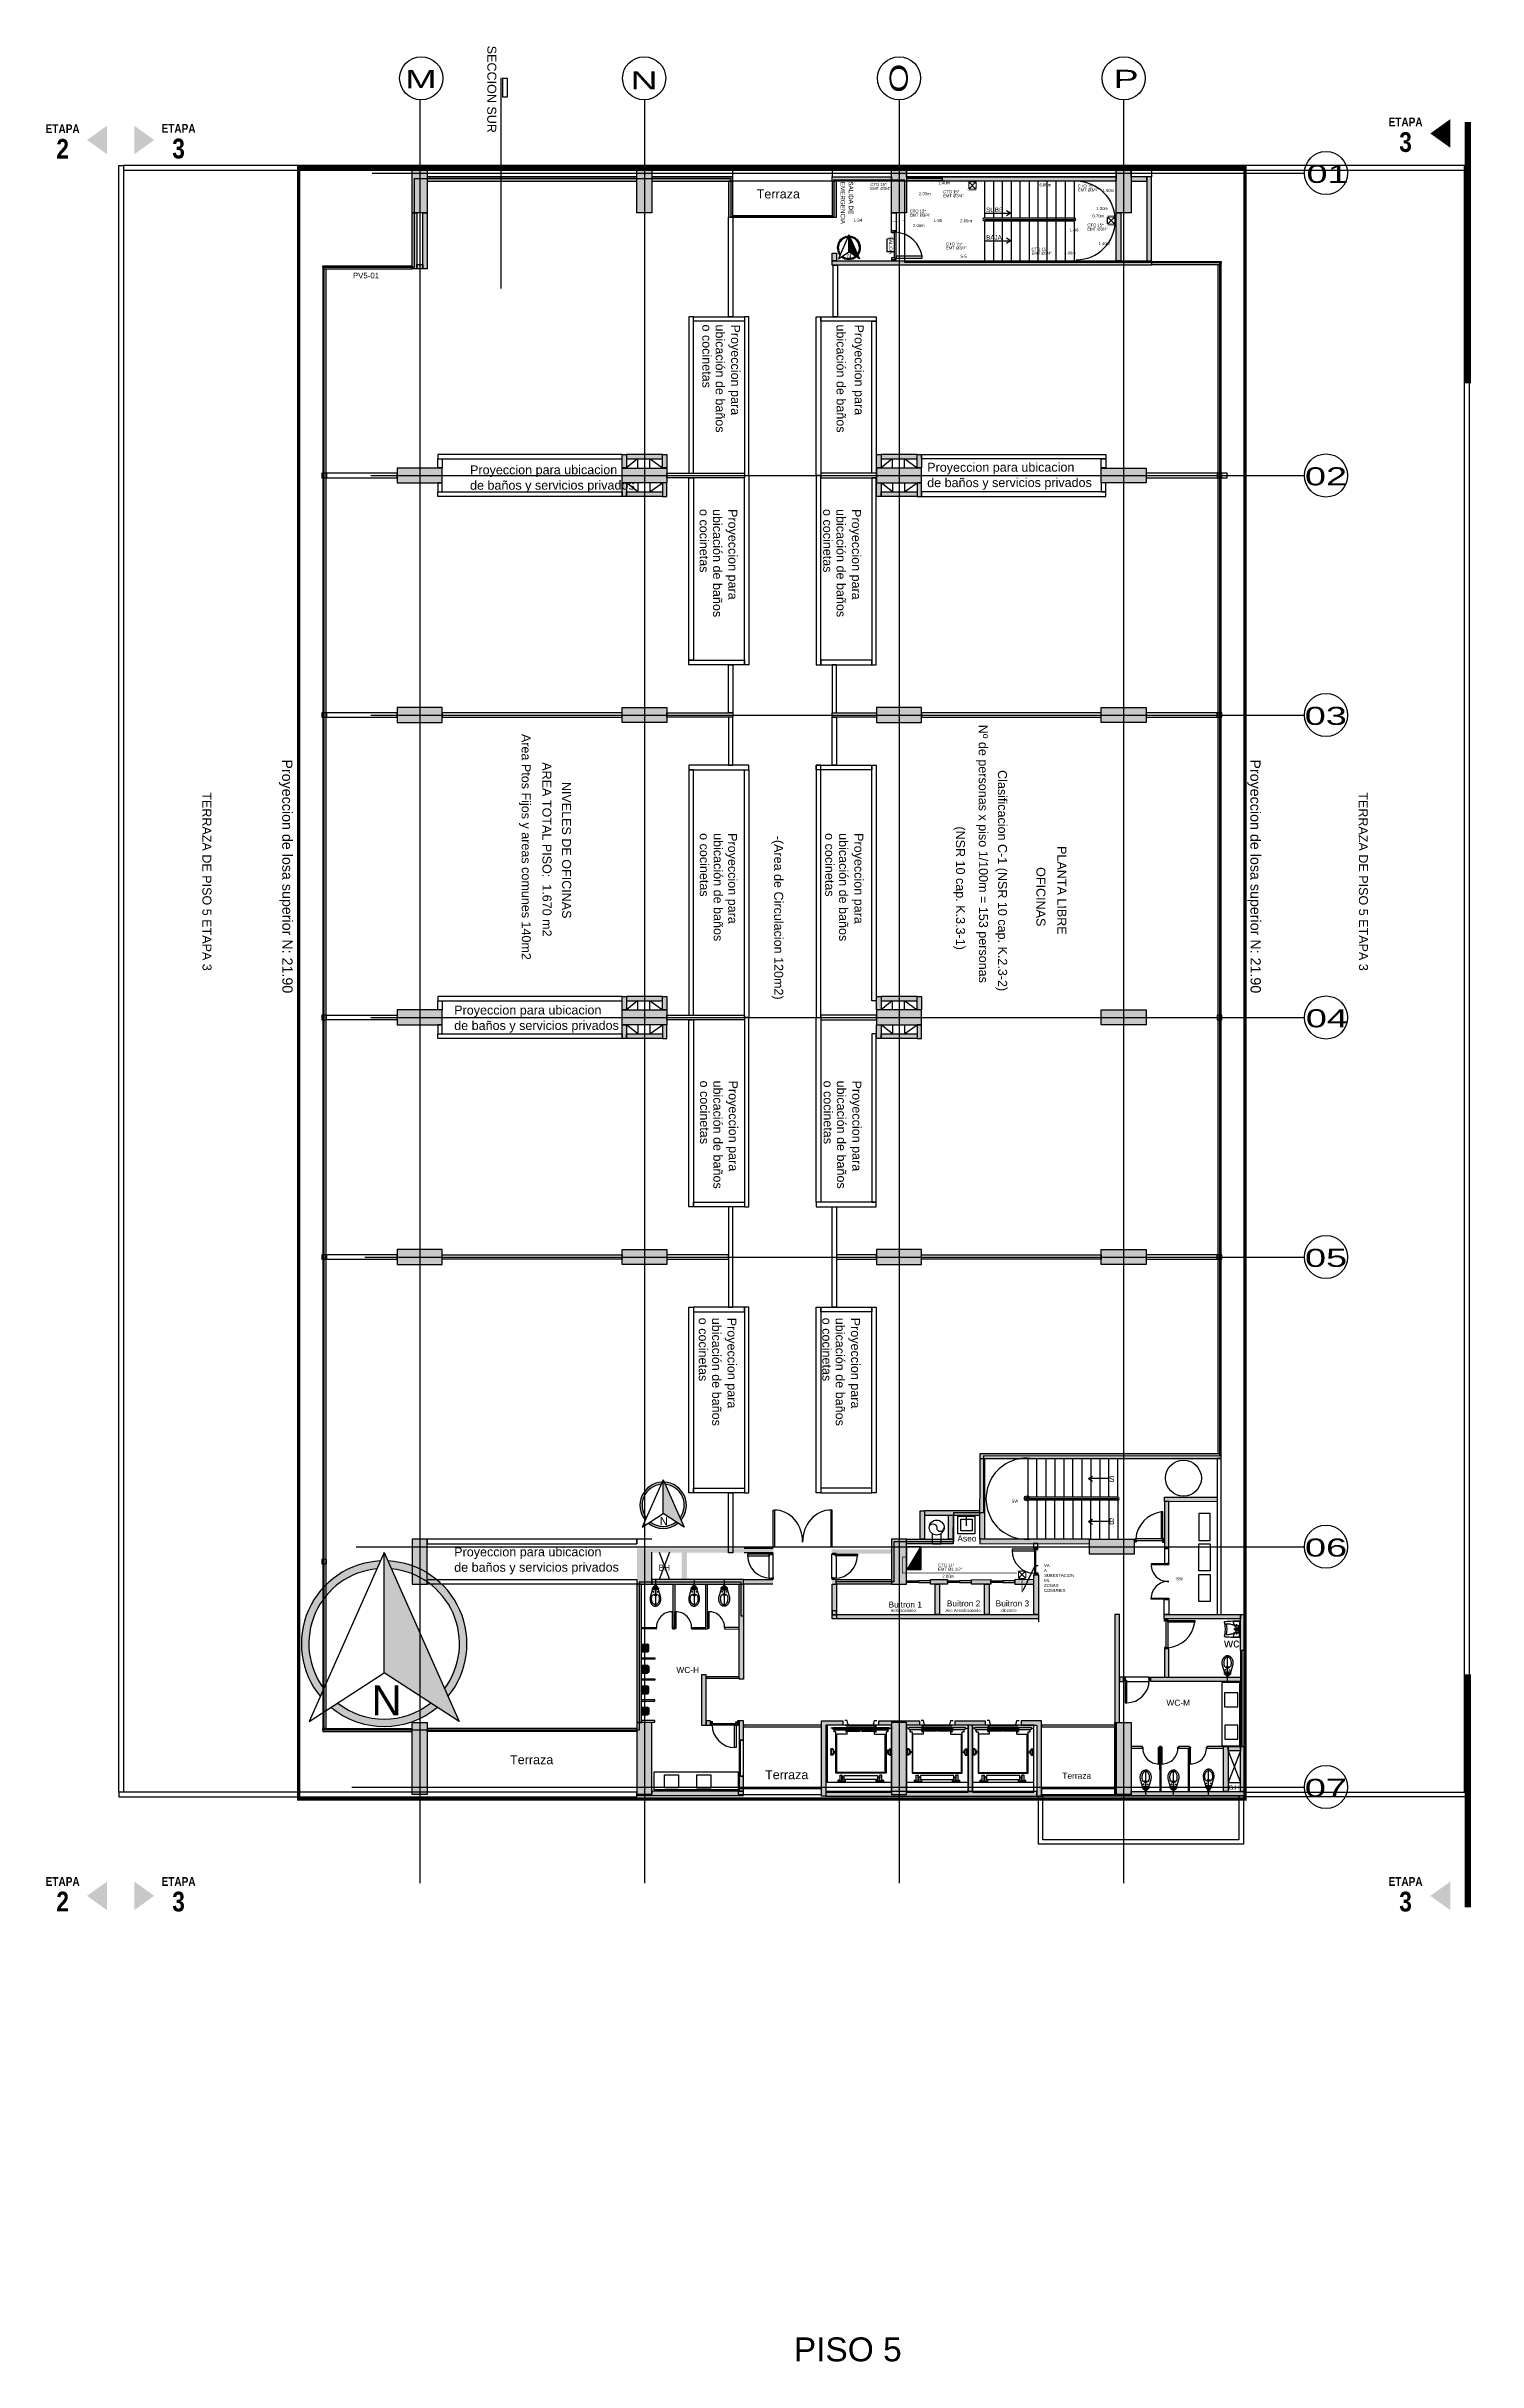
# Model space of a CAD drawing. Header units: metres. Extents: x 357 to 1031, y 43 to 2905.
# Drawn here: x 491 to 538.8, y 2456.1 to 2533.5 of the extents above; entities that cross this region are included whole.
import ezdxf
from ezdxf import colors
from ezdxf.entities.mleader import LeaderData, LeaderLine
from ezdxf.enums import TextEntityAlignment as Align
from ezdxf.lldxf.tags import DXFTag
from ezdxf.math import Vec2, Vec3

# ---------------------------------------------------------------- set-up
doc = ezdxf.new("R2010")
doc.units = ezdxf.units.M
for name, pattern in [('DASHED2', [9.525, 6.35, -3.175]), ('HIDDEN', [9.525, 6.35, -3.175]), ('HIDDEN2', [4.7625, 3.175, -1.5875]), ('LÍNEAS_OCULTASX2', [0.75, 0.5, -0.25])]:
    doc.linetypes.add(name, pattern=pattern)
for name, color, linetype, lineweight in [('-CN-GYD-ILUMINACIÓN', 3, 'Continuous', 20), ('-CN-GYD-TUBERIA PVC', 96, 'PVC_LINE', 25), ('-CN-GYD-TUBERÍA TOMACORRIENTE PVC', 86, 'Continuous', 18), ('GG_TEXTO', 7, 'Continuous', 9), ('L', 7, 'Continuous', 15), ('TEXTOS', 250, 'Continuous', 20)]:
    doc.layers.add(name, color=color, linetype=linetype, lineweight=lineweight)
for name, color, linetype in [('_ACHU5', 255, 'Continuous'), ('AIRE ACONDICIONADO', 50, 'Continuous'), ('CAJA DE PASO', 86, 'Continuous'), ('GG_PISO 3', 8, 'Continuous'), ('GG_PISO 5', 8, 'Continuous'), ('GG_PROYECCION', 9, 'DASHED2'), ('NORTE', 7, 'Continuous'), ('TB', 7, 'Continuous'), ('TEXTOS MEDIDAS', 7, 'Continuous')]:
    doc.layers.add(name, color=color, linetype=linetype)
doc.styles.add('ROMAN', font='ROMANS', dxfattribs={"width": 1.2})
doc.styles.add('STANDAR NEGRITA', font='ARIALNB.TTF', dxfattribs={"height": 0.2})
doc.styles.get("Standard").update_dxf_attribs({"font": 'arial.ttf'})
doc.styles.add('style2', font='arial.ttf', dxfattribs={"width": 1.5})
tags = doc.linetypes.add('EMT_LINE', pattern='A,0.5,-0.2,["EMT",Standard,S=0.1,R=0,X=-0.1,Y=-0.05],-0.25', length=0.95).pattern_tags.tags
tags[6] = DXFTag(74, 10)
tags = doc.linetypes.add('PVC_LINE', pattern='A,0.5,-0.2,["PVC",Standard,S=0.1,R=0,X=-0.1,Y=-0.05],-0.25', length=0.95).pattern_tags.tags
tags[6] = DXFTag(74, 10)
pattern_1 = [(0, (0, 0), (0, 6.985), [5.08, -1.905]), (90, (0, 0), (-6.985, 4e-16), [5.08, -1.905])]

msp = doc.modelspace()

# ---------------------------------------------------------------- texts
at = {"layer": 'GG_PISO 3', "char_height": 0.15, "attachment_point": 1, "rotation": 360}
for s, insert in [('SUBE', (522.414, 2528.087)), ('BAJA', (522.414, 2527.166))]:
    msp.add_mtext_dynamic_manual_height_columns(s, width=0.89145, gutter_width=5, heights=[0], dxfattribs=dict(at, insert=insert))
at = {"layer": 'GG_PISO 5'}
for s, height, rotation, p in [('SECCION SUR', 0.3, 269.93314, (505.764, 2533.492)), ('Terraza', 0.3, 0.06686, (514.756, 2528.392)), ('EMERGENCIA', 0.15, 270.06686, (517.557, 2528.948)), ('SALIDA DE', 0.15, 270.06686, (517.828, 2528.959)), ('PV5-01', 0.1886, 359.93314, (501.275, 2525.724)), ('o cocinetas', 0.3, 270.06686, (512.941, 2524.183)), ('ubicación de baños ', 0.3, 270.06686, (513.385, 2524.183)), ('Proyeccion para ', 0.3, 270.06686, (513.899, 2524.183)), ('ubicación de baños ', 0.3, 270.06686, (517.42, 2524.183)), ('Proyeccion para ', 0.3, 270.06686, (518.024, 2524.183)), ('Proyeccion para ubicacion', 0.3, 0.06686, (505.187, 2519.177)), ('Proyeccion para ubicacion', 0.3, 0.06686, (520.448, 2519.263)), ('de baños y servicios privados', 0.3, 0.06686, (505.187, 2518.663)), ('de baños y servicios privados', 0.3, 0.06686, (520.448, 2518.75)), ('o cocinetas', 0.3, 270.06686, (512.85, 2518.02)), ('ubicación de baños ', 0.3, 270.06686, (513.295, 2518.02)), ('Proyeccion para ', 0.3, 270.06686, (513.809, 2518.02)), ('o cocinetas', 0.3, 270.06686, (516.975, 2518.02)), ('ubicación de baños ', 0.3, 270.06686, (517.419, 2518.02)), ('Proyeccion para ', 0.3, 270.06686, (517.933, 2518.02)), ('Nº de personas x piso 1/100m = 153 personas', 0.3, 270.06686, (522.167, 2510.815)), ('Area Ptos Fijos y areas comunes 140m2', 0.3, 270.06686, (506.907, 2510.509)), ('Proyeccion de losa superior N: 21.90', 0.34095, 270.06686, (498.914, 2509.658)), ('AREA TOTAL PISO:  1.670 m2', 0.3, 270.06686, (507.601, 2509.563)), ('Clasificacion C-1 (NSR 10 cap. K.2.3-2)', 0.3, 270.06686, (522.809, 2509.301)), ('Proyeccion de losa superior N: 21.90', 0.34095, 270.06686, (531.235, 2509.658)), ('TERRAZA DE PISO 5 ETAPA 3', 0.3, 270.06686, (496.249, 2508.56)), ('NIVELES DE OFICINAS', 0.3, 270.06686, (508.257, 2508.908)), ('TERRAZA DE PISO 5 ETAPA 3', 0.3, 270.06686, (534.856, 2508.56)), ('o cocinetas', 0.3, 270.06686, (512.857, 2507.196)), ('ubicación de baños ', 0.3, 270.06686, (513.318, 2507.196)), ('Proyeccion para ', 0.3, 270.06686, (513.802, 2507.196)), ('-(Area de Circulacion 120m2)', 0.3, 270.06686, (515.337, 2507.109)), ('o cocinetas', 0.3, 270.06686, (517.042, 2507.196)), ('ubicación de baños ', 0.3, 270.06686, (517.502, 2507.196)), ('Proyeccion para ', 0.3, 270.06686, (518.016, 2507.196)), ('(NSR 10 cap. K.3.3-1)', 0.3, 270.06686, (521.407, 2507.42)), ('PLANTA LIBRE', 0.3, 270.06686, (524.794, 2506.764)), ('OFICINAS', 0.3, 270.06686, (524.093, 2506.061)), ('de baños y servicios privados', 0.3, 0.06686, (504.658, 2500.621)), ('Proyeccion para ubicacion', 0.3, 0.06686, (504.658, 2501.135)), ('o cocinetas', 0.3, 270.06686, (512.864, 2498.932)), ('ubicación de baños ', 0.3, 270.06686, (513.308, 2498.932)), ('Proyeccion para ', 0.3, 270.06686, (513.822, 2498.932)), ('o cocinetas', 0.3, 270.06686, (516.989, 2498.932)), ('ubicación de baños ', 0.3, 270.06686, (517.433, 2498.932)), ('Proyeccion para ', 0.3, 270.06686, (517.947, 2498.932)), ('o cocinetas', 0.3, 270.06686, (512.822, 2491.012)), ('ubicación de baños ', 0.3, 270.06686, (513.267, 2491.012)), ('Proyeccion para ', 0.3, 270.06686, (513.78, 2491.012)), ('o cocinetas', 0.3, 270.06686, (516.947, 2491.012)), ('ubicación de baños ', 0.3, 270.06686, (517.391, 2491.012)), ('Proyeccion para ', 0.3, 270.06686, (517.905, 2491.012)), ('S', 0.2, 359.93314, (526.517, 2485.526)), ('SW', 0.1, 359.93314, (523.264, 2484.834)), ('Aseo', 0.2, 0.06686, (521.456, 2483.54)), ('B', 0.2, 359.93314, (526.517, 2484.113)), ('Proyeccion para ubicacion', 0.3, 0.06686, (504.658, 2483.041)), ('Proyeccion para ubicacion', 0.3, 0.06686, (504.658, 2483.041)), ('de baños y servicios privados', 0.3, 0.06686, (504.658, 2482.527)), ('de baños y servicios privados', 0.3, 0.06686, (504.658, 2482.527)), ('BH', 0.2, 359.93314, (511.478, 2482.568)), ('SW', 0.1, 359.93314, (528.758, 2482.242)), ('Buitron 1', 0.2, 359.93314, (519.157, 2481.335)), ('Buitron 2', 0.2, 359.93314, (521.103, 2481.371)), ('Buitron 3 ', 0.2, 359.93314, (522.733, 2481.371)), ('Hidrosanitario', 0.09752, 359.93314, (519.224, 2481.19)), ('Aire Acondicionado', 0.09752, 359.93314, (521.058, 2481.19)), ('electrico', 0.0975, 359.93314, (522.921, 2481.19)), ('wc  ', 0.3, 0.06686, (530.357, 2480)), ('WC-H ', 0.2, 0.06686, (512.075, 2479.148)), ('WC-M ', 0.2, 0.06686, (528.434, 2478.055)), ('Terraza', 0.3, 0.06686, (506.522, 2476.101)), ('Terraza', 0.3, 0.06686, (515.037, 2475.601)), ('Terraza', 0.2, 0.06686, (524.959, 2475.615)), ('B.H', 0.15, 359.93314, (530.519, 2475.248))]:
    msp.add_text(s, height=height, rotation=rotation, dxfattribs=at).set_placement(p)
at = {"layer": 'GG_PISO 5', "style": 'style2', "width": 1.5}
for s, height, rotation, p in [('M', 0.603, 0.02931, (503.022, 2532.075)), ('N', 0.603, 0.02931, (510.541, 2532.034)), ('O', 0.603, 90.02931, (519.798, 2531.915)), ('P', 0.603, 0.02931, (526.665, 2532.085)), ('01', 0.6031, 0.02931, (533.111, 2528.91)), ('02', 0.6031, 0.02931, (533.059, 2518.81)), ('03', 0.6031, 0.02931, (533.051, 2510.81)), ('04', 0.6031, 0.02931, (533.089, 2500.71)), ('05', 0.6031, 0.02931, (533.061, 2492.71)), ('06', 0.6031, 0.02931, (533.06, 2483.035)), ('07', 0.6031, 0.02931, (533.054, 2475.01))]:
    msp.add_text(s, height=height, rotation=rotation, dxfattribs=at).set_placement(p)
at = {"layer": 'GG_PISO 5', "char_height": 0.2925, "style": 'STANDAR NEGRITA'}
for s, insert, attachment_point, rotation in [('\\pxqc;ETAPA\\P{\\H2.255x;2}', (490.421, 2529.719), 7, 360), ('\\pxqc;ETAPA\\P{\\H2.255x;3}', (494.29, 2529.719), 7, 360), ('\\pxqc;ETAPA\\P{\\H2.255x;3}', (535.252, 2529.936), 7, 360), ('\\pxqc;ETAPA\\P{\\H2.255x;2}', (490.421, 2472.332), 1, 0), ('\\pxqc;ETAPA\\P{\\H2.255x;3}', (494.29, 2472.332), 1, 0), ('\\pxqc;ETAPA\\P{\\H2.255x;3}', (535.252, 2472.332), 1, 0)]:
    msp.add_mtext_dynamic_manual_height_columns(s, width=2.33132, gutter_width=10, heights=[0], dxfattribs=dict(at, insert=insert, attachment_point=attachment_point, rotation=rotation))
at = {"layer": 'GG_TEXTO', "ltscale": 0.3, "insert": (511.647, 2456.959), "char_height": 0.8, "attachment_point": 1}
msp.add_mtext_dynamic_manual_height_columns('\\pxqr;PISO 5', width=7.94947, gutter_width=1, heights=[0], dxfattribs=at)
at = {"layer": 'TEXTOS', "char_height": 0.1, "attachment_point": 1}
for s, insert, width in [('\\A1;\\pxsm0.8;CTO 15*\\PEMT Ø3/4"       ', (518.552, 2528.91), 0.6806), ('\\A1;\\pxsm0.8;CTO 15*\\PEMT Ø3/4"       ', (520.979, 2528.666), 0.6806), ('\\A1;\\pxsm0.8;CTO 15*\\PEMT Ø3/4"       ', (525.477, 2528.858), 0.6806), ('\\A1;\\pxsm0.8;CTO 15*\\PEMT Ø3/4"       ', (519.864, 2528.022), 0.6806), ('\\A1;\\pxsm0.8;CTO 15*\\PEMT Ø3/4"       ', (525.795, 2527.555), 0.6806), ('\\A1;\\pxsm0.8;CTO 15*\\PEMT Ø3/4"       ', (521.077, 2526.921), 0.6806), ('\\A1;\\pxsm0.8;CTO 15*\\PEMT Ø3/4"       ', (523.931, 2526.746), 0.6806), ('\\A1;\\pxsm0.8;CTO 11*\\PEMT Ø1 1/2"       ', (520.814, 2482.797), 0.79711)]:
    msp.add_mtext(s, dxfattribs=dict(at, insert=insert, width=width))
for s, width, insert in [('0.70m', 0.27392, (525.963, 2527.858)), ('\\pxqc;L-34', 0.27392, (517.996, 2527.713)), ('\\pxqc;L-35', 0.27392, (520.668, 2527.71)), ('\\pxqc;L-36', 0.27392, (525.22, 2527.392)), ('\\pxqc;S-5', 0.77349, (521.274, 2526.511))]:
    msp.add_mtext_dynamic_manual_height_columns(s, width=width, gutter_width=0.325, heights=[0], dxfattribs=dict(at, insert=insert))
at = {"layer": 'TEXTOS MEDIDAS', "char_height": 0.1, "attachment_point": 1}
for s, insert in [('2.00m', (520.175, 2528.6)), ('1.40m', (520.822, 2528.966)), ('6.80m', (524.195, 2528.898)), ('1.50m', (526.303, 2528.707)), ('1.20m', (526.095, 2528.104)), ('2.00m', (519.975, 2527.536)), ('2.60m', (521.549, 2527.697)), ('4.90m', (525.019, 2526.621)), ('1.40m', (526.168, 2526.935)), ('\\pxqc;2.80m', (521.012, 2482.43))]:
    msp.add_mtext_dynamic_manual_height_columns(s, width=0.27392, gutter_width=0.325, heights=[0], dxfattribs=dict(at, insert=insert))

# ---------------------------------------------------------------- blocks, each defined once
blk = doc.blocks.new('lav discapacitados')
for p, q in [((0.135, 0.125), (0.135, 0.14)), ((0.503, 0.125), (0.503, 0.14)), ((0.038, -0.307), (0.601, -0.307)), ((0.058, -0.289), (0.319, -0.289)), ((0.183, -0.19), (0.154, -0.19)), ((0.183, -0.19), (0.183, -0.162)), ((0.183, -0.19), (0.183, -0.218)), ((0.183, -0.19), (0.211, -0.19)), ((0.215, -0.251), (0.187, -0.251)), ((0.215, -0.251), (0.215, -0.223)), ((0.215, -0.251), (0.243, -0.251)), ((0.215, -0.251), (0.215, -0.28)), ((0.267, -0.251), (0.239, -0.251)), ((0.267, -0.251), (0.267, -0.223)), ((0.267, -0.251), (0.295, -0.251)), ((0.267, -0.251), (0.267, -0.28)), ((0.319, -0.15), (0.276, -0.15)), ((0.319, -0.251), (0.291, -0.251)), ((0.319, -0.317), (0.319, -0.096)), ((0.319, -0.15), (0.319, -0.122)), ((0.319, -0.15), (0.362, -0.15)), ((0.319, -0.15), (0.319, -0.178)), ((0.319, -0.251), (0.319, -0.223)), ((0.319, -0.251), (0.348, -0.251)), ((0.319, -0.251), (0.319, -0.28)), ((0.58, -0.289), (0.319, -0.289)), ((0.371, -0.251), (0.343, -0.251)), ((0.371, -0.251), (0.371, -0.223)), ((0.371, -0.251), (0.4, -0.251)), ((0.371, -0.251), (0.371, -0.28)), ((0.424, -0.251), (0.395, -0.251)), ((0.424, -0.251), (0.424, -0.223)), ((0.424, -0.251), (0.452, -0.251)), ((0.424, -0.251), (0.424, -0.28)), ((0.456, -0.19), (0.427, -0.19)), ((0.456, -0.19), (0.456, -0.162)), ((0.456, -0.19), (0.484, -0.19)), ((0.456, -0.19), (0.456, -0.218))]:
    blk.add_line(p, q)
blk.add_lwpolyline([(0.135, 0.125, 0.057771), (0.15, -0.005, 0.071436), (0.189, -0.104, 0.106424), (0.255, -0.178, 0.158971), (0.319, -0.199, 0.158971)], format="xyb")
at = {"linetype": 'Continuous'}
for centre in [(0.183, -0.19), (0.215, -0.251), (0.267, -0.251), (0.371, -0.251), (0.424, -0.251), (0.456, -0.19)]:
    blk.add_circle(centre, 0.0174, dxfattribs=at)
for centre, radius in [((0.319, -0.15), 0.0325), ((0.319, -0.15), 0.023), ((0.319, -0.251), 0.0174)]:
    blk.add_circle(centre, radius)
for centre, radius, start, end in [((5.796, -0.307), 5.759, 175.15096, 180), ((0.097, 0.176), 0.0385, 79.48538, 175.15096), ((0.319, 1.375), 1.181, 259.48538, 280.51462), ((0.145, 0.14), 0.0102, 81.99353, 180), ((0.319, 1.375), 1.237, 261.99353, 278.00647), ((-0.066, 0.125), 0.57, 346.77455, 0), ((0.493, 0.14), 0.0102, 0, 98.00647), ((0.542, 0.176), 0.0385, 4.84904, 100.51462), ((-5.158, -0.307), 5.759, 0, 4.84904), ((5.796, -0.307), 5.748, 177.92069, 179.71619), ((0.058, -0.279), 0.0102, 179.71619, 270), ((0.062, -0.099), 0.0102, 88.96035, 177.92069), ((0.058, -0.307), 0.218, 56.42947, 88.96035), ((0.185, -0.117), 0.0102, 236.42947, 31.59131), ((0.319, -0.091), 0.109, 270, 306.13117), ((0.244, 0.012), 0.236, 306.13117, 330.43029), ((0.454, -0.117), 0.0102, 148.40869, 303.57053), ((0.124, 0.08), 0.374, 330.43029, 346.77455), ((0.58, -0.307), 0.218, 91.03965, 123.57053), ((0.576, -0.099), 0.0102, 2.07931, 91.03965), ((0.58, -0.279), 0.0102, 270, 0.28381), ((-5.158, -0.307), 5.748, 0.28381, 2.07931)]:
    blk.add_arc(centre, radius, start, end)
blk = doc.blocks.new('P8P1P161')
at = {"layer": '_ACHU5'}
h = blk.add_hatch(color=256, dxfattribs=at)
h.dxf.hatch_style = 1
h.paths.add_polyline_path([(-0.13, 0), (0.13, 0), (0.13, -0.08), (-0.13, -0.08)])
h.paths.add_polyline_path([(-0.006, -0.064, 1), (0.006, -0.064, 1)], flags=16)
h.paths.add_polyline_path([(-0.13, -0.08), (0.13, -0.08), (0.13, -0.123, 0.414214), (0.1, -0.093), (-0.1, -0.093, 0.414214), (-0.13, -0.123)])
h.paths.add_polyline_path([(-0.1, -0.093), (0.1, -0.093, -0.414214), (0.13, -0.123), (0.13, -0.19, -0.414214), (0.08, -0.24), (-0.08, -0.24, -0.414214), (-0.13, -0.19), (-0.13, -0.123, -0.414214)])
h.paths.add_polyline_path([(-0.1, -0.101, 0.414214), (-0.115, -0.116), (-0.115, -0.183, 0.414214), (-0.08, -0.218), (0.08, -0.218, 0.414214), (0.115, -0.183), (0.115, -0.116, 0.414214), (0.1, -0.101)], flags=16)
h.paths.add_polyline_path([(-0.024, -0.114), (-0.024, -0.13), (-0.016, -0.13), (-0.016, -0.114)], flags=0)
h.paths.add_polyline_path([(-0.004, -0.114), (-0.004, -0.13), (0.004, -0.13), (0.004, -0.114)], flags=0)
h.paths.add_polyline_path([(0.016, -0.114), (0.016, -0.13), (0.024, -0.13), (0.024, -0.114)], flags=0)
h.paths.add_polyline_path([(-0.115, -0.116, -0.414214), (-0.1, -0.101), (0.1, -0.101, -0.414214), (0.115, -0.116), (0.115, -0.183, -0.414214), (0.08, -0.218), (-0.08, -0.218, -0.414214), (-0.115, -0.183)], flags=0)
h = blk.add_hatch(color=256, dxfattribs=at)
h.dxf.hatch_style = 1
h.paths.add_polyline_path([(-0.115, -0.116), (-0.115, -0.183, 0.414214), (-0.08, -0.218), (0.08, -0.218, 0.414214), (0.115, -0.183), (0.115, -0.116, 0.414214), (0.1, -0.101), (-0.1, -0.101, 0.414214)])
h.paths.add_polyline_path([(0.024, -0.13), (0.016, -0.13), (0.016, -0.114), (0.024, -0.114)], flags=16)
h.paths.add_polyline_path([(0.004, -0.13), (-0.004, -0.13), (-0.004, -0.114), (0.004, -0.114)], flags=16)
h.paths.add_polyline_path([(-0.016, -0.13), (-0.024, -0.13), (-0.024, -0.114), (-0.016, -0.114)], flags=16)
for p, q in [((-0.13, 0), (0.13, 0)), ((-0.13, 0), (-0.13, -0.123)), ((0.13, 0), (0.13, -0.123)), ((-0.13, -0.123), (-0.13, -0.19)), ((-0.115, -0.116), (-0.115, -0.183)), ((-0.1, -0.093), (0.1, -0.093)), ((-0.1, -0.101), (0.1, -0.101)), ((-0.08, -0.218), (0.08, -0.218)), ((-0.08, -0.24), (0.08, -0.24)), ((-0.024, -0.13), (-0.024, -0.114)), ((-0.024, -0.114), (-0.016, -0.114)), ((-0.016, -0.13), (-0.024, -0.13)), ((-0.016, -0.114), (-0.016, -0.13)), ((-0.004, -0.114), (0.004, -0.114)), ((-0.004, -0.13), (-0.004, -0.114)), ((0.004, -0.13), (-0.004, -0.13)), ((0.004, -0.114), (0.004, -0.13)), ((0.016, -0.13), (0.016, -0.114)), ((0.016, -0.114), (0.024, -0.114)), ((0.024, -0.13), (0.016, -0.13)), ((0.024, -0.114), (0.024, -0.13)), ((0.115, -0.116), (0.115, -0.183)), ((0.13, -0.123), (0.13, -0.19))]:
    blk.add_line(p, q)
blk.add_circle((0, -0.064), 0.00632)
for centre, radius, start, end in [((-0.1, -0.123), 0.03, 90, 180), ((-0.08, -0.19), 0.05, 180, 270), ((-0.1, -0.116), 0.0149, 90, 180), ((-0.08, -0.183), 0.0349, 180, 270), ((0.08, -0.183), 0.0349, 270, 0), ((0.08, -0.19), 0.05, 270, 0), ((0.1, -0.123), 0.03, 0, 90), ((0.1, -0.116), 0.0149, 0, 90)]:
    blk.add_arc(centre, radius, start, end)
at = {"style": 'ROMAN', "width": 1.2}
for tag, flags, p in [('CODIN', 3, (0.018, -0.647)), ('CODIN0', 1, (-0.032, -0.975))]:
    blk.add_attdef(tag, text='', height=0.21, dxfattribs=dict(at, flags=flags)).set_placement(p, align=Align.MIDDLE)
blk = doc.blocks.new('AU_SENSOR MOVIMIENTO')
at = {"color": 0}
for radius in [0.08, 0.034]:
    blk.add_circle((0, 0), radius, dxfattribs=at)
blk = doc.blocks.new('A$Cf847e5f9')
h = blk.add_hatch(color=256)
h.dxf.hatch_style = 1
h.paths.add_polyline_path([(6.62, 18.02), (7.08, 19.06, 0.618991), (-0.94, 0.95), (-0.48, 1.98, -0.58483)])
h.paths.add_polyline_path([(8.08, 19.06), (8.54, 18.02, -0.58483), (15.65, 1.98), (16.1, 0.95, 0.618991)])
at = {"true_color": 0x636466}
h = blk.add_hatch(color=251, dxfattribs=at)
h.dxf.hatch_style = 1
h.paths.add_polyline_path([(7.58, 20.19), (7.58, 4.1), (17.59, -2.41)])
h = blk.add_hatch(color=256)
h.dxf.hatch_style = 1
h.paths.add_polyline_path([(14.66, -0.5), (13.78, 0.07, -0.344197), (1.39, 0.07), (0.5, -0.5, 0.361596)])
for points in [[(-2.43, -2.41), (7.58, 4.1)], [(17.59, -2.41), (7.58, 4.1)]]:
    blk.add_lwpolyline(points)
at = {"layer": 'NORTE'}
for q in [(-2.43, -2.41), (17.59, -2.41)]:
    blk.add_line((7.58, 20.19), q, dxfattribs=at)
blk.add_lwpolyline([(7.58, 4.1), (7.58, 20.19)], dxfattribs=at)
for radius, start, end in [(11.06, 92.5879, 219.6164), (11.06, 320.3836, 87.4121), (10.06, 95.4614, 216.7429), (10.06, 323.2571, 84.5386), (10.06, 232.0134, 307.9866), (11.06, 230.2404, 309.7596)]:
    blk.add_arc((7.58, 8), radius, start, end, dxfattribs=at)
at = {"layer": 'NORTE', "insert": (5.88, 2.43), "char_height": 4, "attachment_point": 1}
blk.add_mtext_dynamic_manual_height_columns('N', width=1.3231, gutter_width=12.5, heights=[0], dxfattribs=at)
blk = doc.blocks.new('A$Cec4fd115')
at = {"layer": 'GG_PISO 5', "linetype": 'HIDDEN'}
for points in [[(0.051, 0.001), (0, 0.002), (0, 1.226), (0.051, 1.225)], [(2.183, 0), (2.234, 0.001), (2.234, 1.226), (2.183, 1.225)]]:
    blk.add_lwpolyline(points, close=True, dxfattribs=at)
at = {"layer": 'GG_PISO 5'}
for centre, start, end in [((0.06, 0.169), 358.82537, 90.50626), ((2.174, 0.169), 89.49374, 181.17463)]:
    blk.add_arc(centre, 1.057, start, end, dxfattribs=at)
blk = doc.blocks.new('TB')
at = {"layer": 'TB'}
h = blk.add_hatch(color=256, dxfattribs=at)
h.dxf.hatch_style = 1
h.paths.add_polyline_path([(0.156, 0), (-0.156, 0.156), (-0.156, 0)])
blk.add_lwpolyline([(-0.156, 0.156), (0.156, 0.156), (0.156, 0), (-0.156, 0)], close=True, dxfattribs=at)
blk.add_lwpolyline([(0.156, 0), (-0.156, 0.156)], dxfattribs=at)
blk = doc.blocks.new('Caja de paso')
at = {"layer": '-CN-GYD-TUBERÍA TOMACORRIENTE PVC', "const_width": 0.00173}
blk.add_lwpolyline([(-0.111, 0.067), (-0.111, -0.067, 0.414214), (-0.067, -0.111), (0.067, -0.111, 0.414214), (0.111, -0.067), (0.111, 0.067, 0.414214), (0.067, 0.111), (-0.067, 0.111, 0.414214)], format="xyb", close=True, dxfattribs=at)
at = {"layer": '-CN-GYD-TUBERÍA TOMACORRIENTE PVC'}
blk.add_lwpolyline([(-0.057, -0.082), (0.057, -0.082, 0.414214), (0.082, -0.057), (0.082, 0.057, 0.414214), (0.057, 0.082), (-0.057, 0.082, 0.414214), (-0.082, 0.057), (-0.082, -0.057, 0.414214)], format="xyb", close=True, dxfattribs=at)
at = {"layer": '-CN-GYD-TUBERÍA TOMACORRIENTE PVC', "linetype": 'LÍNEAS_OCULTASX2'}
for points in [[(-0.057, 0.057), (0.057, -0.057)], [(0.057, 0.057), (-0.057, -0.057)]]:
    blk.add_lwpolyline(points, dxfattribs=at)
at = {"layer": '-CN-GYD-TUBERÍA TOMACORRIENTE PVC'}
for centre in [(-0.057, 0.057), (0.057, 0.057), (-0.057, -0.057), (0.057, -0.057)]:
    blk.add_circle(centre, 0.00665, dxfattribs=at)
blk = doc.blocks.new('Salida_3.8W')
h = blk.add_hatch()
h.set_pattern_fill('ANGLE', color=256)
h.set_pattern_definition(pattern_1)
h.paths.add_polyline_path([(0.434, -0.01), (0.434, 0.303), (-0.434, 0.303), (-0.434, -0.01)])
h.paths.add_polyline_path([(-0.424, 0), (-0.424, 0.293), (0.424, 0.293), (0.424, 0)], flags=16)
h = blk.add_hatch()
h.set_pattern_fill('ANGLE', color=256)
h.set_pattern_definition(pattern_1)
h.paths.add_polyline_path([(0.434, -0.01), (0.434, 0.303), (-0.434, 0.303), (-0.434, -0.01)])
h.paths.add_polyline_path([(-0.424, 0), (-0.424, 0.293), (0.424, 0.293), (0.424, 0)], flags=16)
at = {"layer": 'L'}
h = blk.add_hatch(dxfattribs=at)
h.set_pattern_fill('ANGLE', color=3)
h.set_pattern_definition([(0, (-44.6785, -37.2514), (0, 6.985), [5.08, -1.905]), (90, (-44.6785, -37.2514), (-6.985, 4e-16), [5.08, -1.905])])
h.paths.add_polyline_path([(0.434, -0.01), (0.434, 0.303), (-0.434, 0.303), (-0.434, -0.01)])
h.paths.add_polyline_path([(-0.424, 0), (-0.424, 0.293), (0.424, 0.293), (0.424, 0)], flags=16)
h = blk.add_hatch(color=3, dxfattribs=at)
h.paths.add_polyline_path([(0.434, -0.01), (0.434, 0.303), (-0.434, 0.303), (-0.434, -0.01)])
h.paths.add_polyline_path([(-0.424, 0), (-0.424, 0.293), (0.424, 0.293), (0.424, 0)], flags=16)
at = {"layer": 'L', "color": 3}
for points in [[(-0.434, 0.303), (0.434, 0.303), (0.434, -0.01), (-0.434, -0.01)], [(-0.424, 0.293), (0.424, 0.293), (0.424, 0), (-0.424, 0)]]:
    blk.add_lwpolyline(points, close=True, dxfattribs=at)
at = {"layer": 'L', "color": 3, "insert": (0, 0.146, 712.661), "char_height": 0.15, "width": 0.84839, "attachment_point": 5}
blk.add_mtext('\\pxqc;SALIDA', dxfattribs=at)

# ---------------------------------------------------------------- hatches: boundary and pattern name
at = {"layer": 'GG_PISO 5'}
h = msp.add_hatch(color=256, dxfattribs=at)
h.dxf.hatch_style = 1
h.paths.add_polyline_path([(537.909, 2530.082), (537.909, 2531.042), (537.911, 2530.562)], flags=0)
h.paths.add_polyline_path([(537.913, 2530.082), (537.913, 2531.042), (537.245, 2530.562)])
h = msp.add_hatch(color=256, dxfattribs=at)
h.dxf.hatch_style = 1
h.paths.add_polyline_path([(493.975, 2529.865), (493.975, 2530.824), (494.643, 2530.344)])
h.paths.add_polyline_path([(493.068, 2529.865), (493.068, 2530.824), (492.4, 2530.344)])
h = msp.add_hatch(color=256, dxfattribs=at)
h.paths.add_polyline_path([(511.26, 2527.915), (510.76, 2527.915), (510.76, 2529.415), (511.26, 2529.415)])
h.paths.add_polyline_path([(503.759, 2527.915), (503.26, 2527.915), (503.26, 2529.415), (503.759, 2529.415)])
h.paths.add_polyline_path([(527.257, 2527.915), (526.757, 2527.915), (526.757, 2529.415), (527.257, 2529.415)])
h.paths.add_polyline_path([(519.759, 2527.915), (519.259, 2527.915), (519.259, 2529.415), (519.759, 2529.415)])
h.paths.add_polyline_path([(527.757, 2519.39), (527.757, 2518.89), (526.257, 2518.89), (526.257, 2519.39)])
h.paths.add_polyline_path([(511.759, 2519.39), (511.759, 2518.89), (510.26, 2518.89), (510.26, 2519.39)])
h.paths.add_polyline_path([(518.76, 2519.39), (518.76, 2518.89), (520.259, 2518.89), (520.259, 2519.39)])
h.paths.add_polyline_path([(502.759, 2519.39), (502.759, 2518.89), (504.26, 2518.89), (504.26, 2519.39)])
h.paths.add_polyline_path([(527.757, 2511.39), (527.757, 2510.89), (526.257, 2510.89), (526.257, 2511.39)])
h.paths.add_polyline_path([(511.759, 2511.39), (511.759, 2510.89), (510.26, 2510.89), (510.26, 2511.39)])
h.paths.add_polyline_path([(518.76, 2511.39), (518.76, 2510.89), (520.259, 2510.89), (520.259, 2511.39)])
h.paths.add_polyline_path([(502.759, 2511.39), (502.759, 2510.89), (504.26, 2510.89), (504.26, 2511.39)])
h.paths.add_polyline_path([(527.757, 2501.29), (527.757, 2500.79), (526.257, 2500.79), (526.257, 2501.29)])
h.paths.add_polyline_path([(511.759, 2501.29), (511.759, 2500.79), (510.26, 2500.79), (510.26, 2501.29)])
h.paths.add_polyline_path([(518.76, 2501.29), (518.76, 2500.79), (520.259, 2500.79), (520.259, 2501.29)])
h.paths.add_polyline_path([(502.759, 2501.29), (502.759, 2500.79), (504.26, 2500.79), (504.26, 2501.29)])
h.paths.add_polyline_path([(527.757, 2493.29), (527.757, 2492.79), (526.257, 2492.79), (526.257, 2493.29)])
h.paths.add_polyline_path([(511.759, 2493.29), (511.759, 2492.79), (510.26, 2492.79), (510.26, 2493.29)])
h.paths.add_polyline_path([(518.76, 2493.29), (518.76, 2492.79), (520.259, 2492.79), (520.259, 2493.29)])
h.paths.add_polyline_path([(502.759, 2493.29), (502.759, 2492.79), (504.26, 2492.79), (504.26, 2493.29)])
h.paths.add_polyline_path([(519.759, 2483.613), (519.259, 2483.613), (519.259, 2482.117), (519.759, 2482.117)])
h.paths.add_polyline_path([(525.862, 2483.615), (527.362, 2483.615), (527.362, 2483.115), (525.862, 2483.115)])
h.paths.add_polyline_path([(503.759, 2482.115), (503.759, 2483.615), (503.26, 2483.615), (503.26, 2482.115)])
h.paths.add_polyline_path([(511.26, 2482.115), (511.26, 2483.311), (510.76, 2483.311), (510.76, 2482.115)])
h.paths.add_polyline_path([(526.757, 2475.09), (526.757, 2477.49), (527.257, 2477.49), (527.257, 2475.09)])
h.paths.add_polyline_path([(519.259, 2477.49), (519.259, 2475.09), (519.759, 2475.09), (519.759, 2477.49)])
h.paths.add_polyline_path([(510.76, 2477.49), (510.76, 2475.09), (511.26, 2475.09), (511.26, 2477.49)])
h.paths.add_polyline_path([(503.759, 2477.49), (503.759, 2475.09), (503.26, 2475.09), (503.26, 2477.49)])
h = msp.add_hatch(color=256, dxfattribs=at)
h.paths.add_polyline_path([(513.965, 2529.116), (511.26, 2529.116), (511.26, 2528.966), (513.815, 2528.966), (513.815, 2527.767), (513.965, 2527.767)])
h.paths.add_polyline_path([(510.76, 2528.968), (510.76, 2529.118), (503.759, 2529.118), (503.759, 2528.968)])
h = msp.add_hatch(color=256, dxfattribs=at)
h.paths.add_polyline_path([(527.782, 2526.311), (527.932, 2526.311), (527.932, 2529.116), (527.782, 2529.116)])
h.paths.add_polyline_path([(527.257, 2529.116), (527.257, 2528.966), (527.782, 2528.966), (527.782, 2529.116)])
h.paths.add_polyline_path([(520.96, 2528.966), (520.96, 2529.116), (526.757, 2529.116), (526.757, 2528.966)])
h.paths.add_polyline_path([(527.257, 2527.915), (527.107, 2527.915), (527.107, 2527.916), (527.257, 2527.916)])
h.paths.add_polyline_path([(526.907, 2526.311), (526.757, 2526.311), (526.757, 2527.916), (526.907, 2527.916)])
h.paths.add_polyline_path([(517.273, 2526.16), (517.273, 2526.31), (527.932, 2526.31), (527.932, 2526.16)])
h.paths.add_polyline_path([(519.759, 2527.915), (519.609, 2527.915), (519.609, 2527.916), (519.759, 2527.916)])
h.paths.add_polyline_path([(517.273, 2528.966), (517.273, 2529.116), (519.259, 2529.116), (519.259, 2528.966)])
h.paths.add_polyline_path([(517.423, 2528.966), (517.273, 2528.966), (517.273, 2527.767), (517.423, 2527.767)])
h.paths.add_polyline_path([(517.423, 2526.311), (517.273, 2526.311), (517.273, 2526.563), (517.423, 2526.563)])
h = msp.add_hatch(color=256, dxfattribs=at)
h.paths.add_polyline_path([(503.759, 2526.041), (503.609, 2526.041), (503.609, 2527.916), (503.759, 2527.916)])
h.paths.add_polyline_path([(503.609, 2526.191), (503.609, 2526.041), (503.41, 2526.041), (503.41, 2526.191)])
h.paths.add_polyline_path([(503.41, 2526.041), (503.26, 2526.041), (503.26, 2527.916), (503.41, 2527.916)])
h = msp.add_hatch(color=256, dxfattribs=at)
h.paths.add_polyline_path([(518.76, 2501.741), (518.91, 2501.741), (518.91, 2501.291), (518.76, 2501.291)])
h.paths.add_polyline_path([(518.91, 2501.741), (518.91, 2501.591), (520.109, 2501.591), (520.109, 2501.741)])
h.paths.add_polyline_path([(520.109, 2501.741), (520.259, 2501.741), (520.259, 2501.291), (520.109, 2501.291)])
h.paths.add_polyline_path([(510.26, 2501.741), (510.41, 2501.741), (510.41, 2501.291), (510.26, 2501.291)])
h.paths.add_polyline_path([(510.41, 2501.741), (510.41, 2501.591), (511.609, 2501.591), (511.609, 2501.741)])
h.paths.add_polyline_path([(511.609, 2501.741), (511.759, 2501.741), (511.759, 2501.291), (511.609, 2501.291)])
h.paths.add_polyline_path([(510.41, 2500.341), (510.26, 2500.341), (510.26, 2500.791), (510.41, 2500.791)])
h.paths.add_polyline_path([(511.609, 2500.341), (511.759, 2500.341), (511.759, 2500.791), (511.609, 2500.791)])
h.paths.add_polyline_path([(510.41, 2500.341), (510.41, 2500.491), (511.609, 2500.491), (511.609, 2500.341)])
h.paths.add_polyline_path([(518.91, 2500.341), (518.76, 2500.341), (518.76, 2500.791), (518.91, 2500.791)])
h.paths.add_polyline_path([(520.109, 2500.341), (520.259, 2500.341), (520.259, 2500.791), (520.109, 2500.791)])
h.paths.add_polyline_path([(518.91, 2500.341), (518.91, 2500.491), (520.109, 2500.491), (520.109, 2500.341)])
h.paths.add_polyline_path([(518.91, 2518.441), (518.76, 2518.441), (518.76, 2518.891), (518.91, 2518.891)])
h.paths.add_polyline_path([(520.109, 2518.441), (520.259, 2518.441), (520.259, 2518.891), (520.109, 2518.891)])
h.paths.add_polyline_path([(518.91, 2518.441), (518.91, 2518.591), (520.109, 2518.591), (520.109, 2518.441)])
h.paths.add_polyline_path([(518.76, 2519.841), (518.91, 2519.841), (518.91, 2519.391), (518.76, 2519.391)])
h.paths.add_polyline_path([(518.91, 2519.841), (518.91, 2519.691), (520.109, 2519.691), (520.109, 2519.841)])
h.paths.add_polyline_path([(520.109, 2519.841), (520.259, 2519.841), (520.259, 2519.391), (520.109, 2519.391)])
h.paths.add_polyline_path([(510.26, 2519.841), (510.41, 2519.841), (510.41, 2519.391), (510.26, 2519.391)])
h.paths.add_polyline_path([(510.41, 2519.841), (510.41, 2519.691), (511.609, 2519.691), (511.609, 2519.841)])
h.paths.add_polyline_path([(511.609, 2519.841), (511.759, 2519.841), (511.759, 2519.391), (511.609, 2519.391)])
h.paths.add_polyline_path([(510.41, 2518.441), (510.26, 2518.441), (510.26, 2518.891), (510.41, 2518.891)])
h.paths.add_polyline_path([(511.609, 2518.441), (511.759, 2518.441), (511.759, 2518.891), (511.609, 2518.891)])
h.paths.add_polyline_path([(510.41, 2518.441), (510.41, 2518.591), (511.609, 2518.591), (511.609, 2518.441)])
h.paths.add_polyline_path([(500.391, 2482.941), (500.241, 2482.941), (500.241, 2482.791), (500.391, 2482.791)])
h.paths.add_polyline_path([(500.391, 2493.116), (500.241, 2493.116), (500.241, 2492.966), (500.391, 2492.966)])
h.paths.add_polyline_path([(500.391, 2501.116), (500.241, 2501.116), (500.241, 2500.966), (500.391, 2500.966)])
h.paths.add_polyline_path([(500.391, 2511.216), (500.241, 2511.216), (500.241, 2511.066), (500.391, 2511.066)])
h.paths.add_polyline_path([(500.393, 2519.216), (500.243, 2519.216), (500.243, 2519.066), (500.393, 2519.066)])
h.paths.add_polyline_path([(530.283, 2493.116), (530.133, 2493.116), (530.133, 2492.966), (530.283, 2492.966)])
h.paths.add_polyline_path([(530.283, 2501.116), (530.133, 2501.116), (530.133, 2500.966), (530.283, 2500.966)])
h.paths.add_polyline_path([(530.283, 2511.216), (530.133, 2511.216), (530.133, 2511.066), (530.283, 2511.066)])
h.paths.add_polyline_path([(530.283, 2519.216), (530.133, 2519.216), (530.133, 2519.066), (530.283, 2519.066)])
at = {"layer": 'GG_PISO 5', "ltscale": 0.03}
h = msp.add_hatch(color=256, dxfattribs=at)
h.dxf.hatch_style = 1
h.paths.add_polyline_path([(511.26, 2483.311), (511.26, 2483.164), (512.037, 2483.162), (512.037, 2483.312)])
h.paths.add_polyline_path([(512.25, 2483.311), (512.433, 2483.311), (512.433, 2482.265), (512.25, 2482.265)])
h.paths.add_polyline_path([(514.319, 2482.115), (514.319, 2482.265), (511.26, 2482.265), (511.26, 2482.115)])
h.paths.add_polyline_path([(510.91, 2477.491), (510.91, 2482.116), (510.76, 2482.116), (510.76, 2477.857), (510.76, 2477.491)])
h.paths.add_polyline_path([(514.319, 2478.94), (514.169, 2478.94), (514.169, 2482.115), (514.319, 2482.115)])
h.paths.add_polyline_path([(512.919, 2479.09), (512.919, 2477.401), (513.069, 2477.401), (513.069, 2479.09)])
h.paths.add_polyline_path([(513.069, 2477.401), (513.219, 2477.401), (513.219, 2477.551), (513.069, 2477.551)])
h.paths.add_polyline_path([(514.319, 2477.551), (514.169, 2477.551), (514.169, 2476.901), (514.319, 2476.901)])
h.paths.add_polyline_path([(514.119, 2477.401), (514.169, 2477.401), (514.169, 2477.551), (514.119, 2477.551)])
h.paths.add_polyline_path([(514.169, 2475.701), (514.169, 2475.206), (514.319, 2475.206), (514.319, 2475.701)])
h.paths.add_polyline_path([(510.76, 2475.056), (514.319, 2475.056), (514.319, 2475.206), (511.26, 2475.206), (511.26, 2475.091), (510.76, 2475.091)])
h.paths.add_polyline_path([(517.635, 2477.551), (517.635, 2477.401), (517.068, 2477.401), (517.068, 2475.036), (516.918, 2475.036), (516.918, 2477.551)])
h.paths.add_polyline_path([(520.187, 2477.551), (520.187, 2477.401), (519.759, 2477.401), (519.759, 2477.491), (519.259, 2477.491), (519.259, 2477.401), (518.835, 2477.401), (518.835, 2477.551)])
h.paths.add_polyline_path([(517.068, 2475.036), (524.111, 2475.036), (524.111, 2475.189), (517.068, 2475.189)])
h.paths.add_polyline_path([(522.386, 2477.551), (522.386, 2477.401), (521.387, 2477.401), (521.387, 2477.551)])
h.paths.add_polyline_path([(521.812, 2475.189), (521.962, 2475.189), (521.962, 2477.401), (521.812, 2477.401), (521.812, 2477.403), (521.812, 2475.189), (521.812, 2475.189)])
h.paths.add_polyline_path([(523.586, 2477.551), (523.586, 2477.401), (524.111, 2477.401), (524.111, 2475.036), (524.261, 2475.036), (524.261, 2477.551)])
h.paths.add_polyline_path([(527.257, 2475.191), (531.058, 2475.191), (531.058, 2475.041), (526.707, 2475.041), (526.707, 2477.49), (526.757, 2477.49), (526.757, 2475.09), (527.257, 2475.09)])
h.paths.add_polyline_path([(530.492, 2476.695), (530.492, 2475.191), (530.342, 2475.191), (530.342, 2476.695)], flags=17)
h.paths.add_polyline_path([(530.492, 2476.695), (530.908, 2476.695), (530.908, 2476.545), (530.492, 2476.545)], flags=17)
h.paths.add_polyline_path([(531.058, 2476.695), (531.058, 2475.191), (530.908, 2475.191), (530.908, 2476.695)])
h.paths.add_polyline_path([(526.871, 2477.49), (526.871, 2481.103), (526.707, 2481.103), (526.707, 2477.49)])
h.paths.add_polyline_path([(527.914, 2479.011), (530.908, 2479.011), (530.908, 2478.861), (527.914, 2478.861)])
h.paths.add_polyline_path([(528.366, 2479.95), (528.366, 2479.011), (528.516, 2479.011), (528.516, 2479.95)])
h.paths.add_polyline_path([(527.007, 2479.011), (526.871, 2479.011), (526.871, 2478.861), (527.007, 2478.861)])
h.paths.add_polyline_path([(531.058, 2481.103), (531.058, 2479.899), (530.908, 2479.899), (530.908, 2481.103)])
h.paths.add_polyline_path([(528.359, 2481.103), (530.908, 2481.103), (530.908, 2480.953), (528.359, 2480.953)])
h.paths.add_polyline_path([(528.366, 2484.871), (528.366, 2483.31), (528.516, 2483.31), (528.516, 2484.871)])
h.paths.add_polyline_path([(530.13, 2484.867), (528.366, 2484.871), (528.366, 2485.021), (530.131, 2485.017)])
h.paths.add_polyline_path([(525.862, 2483.617), (522.21, 2483.617), (522.21, 2483.467), (525.862, 2483.467)])
h.paths.add_polyline_path([(524.161, 2481.103), (524.011, 2481.103), (524.011, 2482.428), (524.161, 2482.428)])
h.paths.add_polyline_path([(524.011, 2482.114), (524.011, 2482.264), (523.377, 2482.265), (523.377, 2482.115)])
h.paths.add_polyline_path([(522.512, 2481.103), (522.362, 2481.103), (522.362, 2482.114), (522.512, 2482.114)])
h.paths.add_polyline_path([(521.923, 2482.114), (521.923, 2482.264), (522.577, 2482.265), (522.577, 2482.115)])
h.paths.add_polyline_path([(520.56, 2482.115), (520.56, 2482.265), (521.123, 2482.265), (521.123, 2482.115)])
h.paths.add_polyline_path([(520.863, 2481.103), (520.713, 2481.103), (520.713, 2482.115), (520.863, 2482.115)])
h.paths.add_polyline_path([(517.273, 2482.121), (517.273, 2482.271), (519.259, 2482.265), (519.259, 2482.115)])
h.paths.add_polyline_path([(522.21, 2483.617), (522.211, 2486.316), (522.361, 2486.316), (522.361, 2483.617)])
h.paths.add_polyline_path([(530.258, 2486.466), (522.21, 2486.466), (522.21, 2486.316), (530.258, 2486.316)])
h.paths.add_polyline_path([(517.412, 2482.115), (517.412, 2482.153), (517.412, 2482.174)])
h.paths.add_polyline_path([(517.273, 2481.103), (517.273, 2481.088), (517.273, 2481.088), (517.273, 2480.953), (524.161, 2480.953), (524.161, 2481.103)])
h = msp.add_hatch(color=256, dxfattribs=at)
h.dxf.hatch_style = 1
h.paths.add_polyline_path([(522.21, 2484.566), (520.36, 2484.566), (520.359, 2484.416), (521.16, 2484.415), (521.159, 2483.617), (519.759, 2483.615), (519.759, 2483.465), (521.31, 2483.466), (521.31, 2484.416), (522.21, 2484.416)])
h.paths.add_polyline_path([(520.36, 2484.566), (520.359, 2483.615), (520.209, 2483.617), (520.21, 2484.566)], flags=16)
h = msp.add_hatch(color=256, dxfattribs=at)
h.dxf.hatch_style = 1
h.paths.add_polyline_path([(515.309, 2483.303), (515.309, 2483.312), (512.037, 2483.312), (512.037, 2483.162), (515.309, 2483.162), (515.309, 2483.26), (515.309, 2483.26)])
h = msp.add_hatch(color=256, dxfattribs=at)
h.dxf.hatch_style = 1
h.paths.add_polyline_path([(519.259, 2483.273), (519.259, 2483.282), (517.26, 2483.282), (517.26, 2483.132), (519.259, 2483.132), (519.259, 2483.23), (519.259, 2483.23)])
h = msp.add_hatch(color=256, dxfattribs=at)
h.dxf.hatch_style = 1
h.paths.add_polyline_path([(514.319, 2482.265), (514.319, 2482.115), (515.296, 2482.115), (515.296, 2482.265)])
at = {"layer": 'GG_PISO 5'}
h = msp.add_hatch(color=256, dxfattribs=at)
edge = h.paths.add_edge_path()
edge.add_line((528.518, 2482.799), (527.927, 2482.799))
edge.add_arc((527.927, 2482.795), 0.00469, 89.99969, 179.99969)
edge.add_line((527.923, 2482.795), (527.923, 2482.776))
edge.add_arc((527.927, 2482.776), 0.00469, 179.99969, 269.99969)
edge.add_line((527.927, 2482.771), (528.513, 2482.771))
edge.add_arc((528.513, 2482.776), 0.00469, 269.99969, 359.99969)
edge.add_line((528.518, 2482.776), (528.518, 2482.799))
at = {"layer": 'GG_PISO 5', "ltscale": 0.03}
h = msp.add_hatch(color=256, dxfattribs=at)
h.dxf.hatch_style = 1
h.paths.add_polyline_path([(517.425, 2482.115), (517.275, 2482.115), (517.275, 2481.103), (517.425, 2481.103)])
at = {"layer": 'GG_PISO 5'}
h = msp.add_hatch(color=256, dxfattribs=at)
edge = h.paths.add_edge_path()
edge.add_line((528.518, 2481.613), (527.927, 2481.613))
edge.add_arc((527.927, 2481.618), 0.00469, 180.00031, 270.00031, ccw=False)
edge.add_line((527.923, 2481.618), (527.923, 2481.637))
edge.add_arc((527.927, 2481.637), 0.00469, 90.00031, 180.00031, ccw=False)
edge.add_line((527.927, 2481.642), (528.513, 2481.642))
edge.add_arc((528.513, 2481.637), 0.00469, 0.00031, 90.00031, ccw=False)
edge.add_line((528.518, 2481.637), (528.518, 2481.613))
h = msp.add_hatch(color=256, dxfattribs=at)
edge = h.paths.add_edge_path()
edge.add_line((511.963, 2480.638), (511.963, 2481.192))
edge.add_arc((511.959, 2481.192), 0.00439, 359.99969, 449.99969)
edge.add_line((511.959, 2481.196), (511.941, 2481.196))
edge.add_arc((511.941, 2481.192), 0.00439, 89.99969, 179.99969)
edge.add_line((511.937, 2481.192), (511.937, 2480.642))
edge.add_arc((511.941, 2480.642), 0.00439, 179.99969, 269.99969)
edge.add_line((511.941, 2480.638), (511.963, 2480.638))
h = msp.add_hatch(color=256, dxfattribs=at)
edge = h.paths.add_edge_path()
edge.add_line((512.027, 2480.637), (512.027, 2481.191))
edge.add_arc((512.031, 2481.191), 0.00439, 90.00031, 180.00031, ccw=False)
edge.add_line((512.031, 2481.196), (512.049, 2481.196))
edge.add_arc((512.049, 2481.191), 0.00439, 0.00031, 90.00031, ccw=False)
edge.add_line((512.053, 2481.191), (512.053, 2480.642))
edge.add_arc((512.049, 2480.642), 0.00439, -89.99969, 0.00031, ccw=False)
edge.add_line((512.049, 2480.637), (512.027, 2480.637))
h = msp.add_hatch(color=256, dxfattribs=at)
edge = h.paths.add_edge_path()
edge.add_line((513.131, 2480.638), (513.131, 2481.192))
edge.add_arc((513.135, 2481.192), 0.00439, 90.00031, 180.00031, ccw=False)
edge.add_line((513.135, 2481.196), (513.153, 2481.196))
edge.add_arc((513.153, 2481.192), 0.00439, 0.00031, 90.00031, ccw=False)
edge.add_line((513.157, 2481.192), (513.157, 2480.642))
edge.add_arc((513.153, 2480.642), 0.00439, -89.99969, 0.00031, ccw=False)
edge.add_line((513.153, 2480.638), (513.131, 2480.638))
h = msp.add_hatch(color=256, dxfattribs=at)
edge = h.paths.add_edge_path()
edge.add_line((528.201, 2476.668), (528.201, 2476.114))
edge.add_arc((528.197, 2476.114), 0.00439, -89.99969, 0.00031, ccw=False)
edge.add_line((528.197, 2476.11), (528.18, 2476.11))
edge.add_arc((528.18, 2476.114), 0.00439, 180.00031, 270.00031, ccw=False)
edge.add_line((528.175, 2476.114), (528.175, 2476.664))
edge.add_arc((528.18, 2476.664), 0.00439, 90.00031, 180.00031, ccw=False)
edge.add_line((528.18, 2476.668), (528.201, 2476.668))
h = msp.add_hatch(color=256, dxfattribs=at)
edge = h.paths.add_edge_path()
edge.add_line((528.265, 2476.669), (528.265, 2476.115))
edge.add_arc((528.269, 2476.115), 0.00439, 179.99969, 269.99969)
edge.add_line((528.269, 2476.11), (528.287, 2476.11))
edge.add_arc((528.287, 2476.115), 0.00439, 269.99969, 359.99969)
edge.add_line((528.291, 2476.115), (528.291, 2476.664))
edge.add_arc((528.287, 2476.664), 0.00439, 359.99969, 449.99969)
edge.add_line((528.287, 2476.669), (528.265, 2476.669))
h = msp.add_hatch(color=256, dxfattribs=at)
edge = h.paths.add_edge_path()
edge.add_line((529.215, 2476.669), (529.215, 2476.116))
edge.add_arc((529.219, 2476.116), 0.00439, 179.99969, 269.99969)
edge.add_line((529.219, 2476.111), (529.237, 2476.111))
edge.add_arc((529.237, 2476.116), 0.00439, 269.99969, 359.99969)
edge.add_line((529.241, 2476.116), (529.241, 2476.665))
edge.add_arc((529.237, 2476.665), 0.00439, 359.99969, 449.99969)
edge.add_line((529.237, 2476.669), (529.215, 2476.669))
h = msp.add_hatch(color=256, dxfattribs=at)
h.dxf.hatch_style = 1
h.paths.add_polyline_path([(493.975, 2472.186), (493.975, 2471.227), (494.643, 2471.706)])
h.paths.add_polyline_path([(493.068, 2472.186), (493.068, 2471.227), (492.4, 2471.706)])
h = msp.add_hatch(color=256, dxfattribs=at)
h.dxf.hatch_style = 1
h.paths.add_polyline_path([(538.821, 2472.186), (538.821, 2471.227), (538.825, 2471.706)])
h.paths.add_polyline_path([(537.913, 2472.186), (537.913, 2471.227), (537.245, 2471.706)])

# ---------------------------------------------------------------- linework, layer by layer
at = {"layer": '-CN-GYD-ILUMINACIÓN', "color": 3, "extrusion": (0, 0, -1)}
msp.add_line((528.721, 2481.1), (528.368, 2481.1), dxfattribs=at)
at = {"layer": '-CN-GYD-TUBERIA PVC', "linetype": 'PVC_LINE', "ltscale": 10, "const_width": 0.01}
msp.add_lwpolyline([(519.259, 2527.637), (519.685, 2527.64)], dxfattribs=at)
for points in [[(518.344, 2529.116), (518.344, 2529.116)], [(519.194, 2529.116), (519.194, 2529.116)]]:
    msp.add_lwpolyline(points)
msp.add_lwpolyline([(520.583, 2528.904), (520.583, 2528.904)], close=True)
at = {"layer": 'AIRE ACONDICIONADO', "linetype": 'EMT_LINE', "ltscale": 40, "const_width": 0.02}
for points in [[(519.767, 2483.019), (519.615, 2483.019), (519.615, 2482.483), (523.45, 2482.483)], [(523.616, 2482.264), (523.616, 2481.837)]]:
    msp.add_lwpolyline(points, dxfattribs=at)
at = {"layer": 'GG_PISO 3'}
for points in [[(522.357, 2527.897), (523.226, 2527.897), (523.096, 2527.983)], [(522.357, 2527.897), (523.226, 2527.897), (523.096, 2527.81)], [(522.357, 2526.975), (523.226, 2526.975), (523.096, 2527.062)], [(522.357, 2526.975), (523.226, 2526.975), (523.096, 2526.889)]]:
    msp.add_lwpolyline(points, dxfattribs=at)
at = {"layer": 'GG_PISO 5'}
for p, q in [((506.211, 2532.423), (506.211, 2525.386)), ((503.51, 2531.685), (503.51, 2472.125)), ((511.01, 2531.685), (511.01, 2472.125)), ((519.51, 2531.685), (519.51, 2472.125)), ((527.007, 2531.685), (527.007, 2472.125)), ((527.007, 2531.685), (527.007, 2472.125)), ((499.466, 2529.487), (499.466, 2475.056)), ((501.914, 2529.24), (533.042, 2529.24)), ((517.273, 2528.966), (513.965, 2528.966)), ((520.96, 2528.966), (518.719, 2528.966)), ((519.762, 2529.116), (520.96, 2529.116)), ((522.357, 2528.966), (522.357, 2527.741)), ((522.657, 2528.966), (522.657, 2527.741)), ((522.957, 2527.741), (522.957, 2528.966)), ((523.257, 2527.741), (523.257, 2528.966)), ((523.557, 2527.741), (523.557, 2528.966)), ((523.857, 2528.966), (523.857, 2527.741)), ((524.157, 2527.741), (524.157, 2528.966)), ((524.457, 2526.31), (524.457, 2528.966)), ((524.757, 2526.31), (524.757, 2528.966)), ((525.057, 2528.966), (525.057, 2526.31)), ((525.357, 2528.966), (525.357, 2526.31)), ((522.357, 2527.741), (525.357, 2527.741)), ((522.357, 2527.691), (525.357, 2527.691)), ((522.357, 2527.641), (522.357, 2526.31)), ((522.357, 2527.641), (525.357, 2527.641)), ((522.657, 2527.641), (522.657, 2526.31)), ((522.957, 2526.31), (522.957, 2527.641)), ((523.257, 2526.31), (523.257, 2527.641)), ((523.557, 2526.31), (523.557, 2527.641)), ((523.857, 2527.641), (523.857, 2526.31)), ((524.157, 2526.31), (524.157, 2527.641)), ((510.777, 2519.691), (510.41, 2519.391)), ((510.79, 2519.391), (510.79, 2519.691)), ((511.19, 2519.391), (511.19, 2519.691)), ((511.203, 2519.691), (511.609, 2519.391)), ((519.277, 2519.691), (518.91, 2519.391)), ((519.29, 2519.391), (519.29, 2519.691)), ((519.69, 2519.391), (519.69, 2519.691)), ((519.703, 2519.691), (520.109, 2519.391)), ((501.872, 2519.14), (533.042, 2519.14)), ((510.79, 2518.591), (510.41, 2518.891)), ((510.79, 2518.891), (510.79, 2518.591)), ((511.19, 2518.891), (511.19, 2518.591)), ((511.19, 2518.591), (511.609, 2518.891)), ((519.29, 2518.591), (518.91, 2518.891)), ((519.29, 2518.891), (519.29, 2518.591)), ((519.69, 2518.891), (519.69, 2518.591)), ((519.69, 2518.591), (520.109, 2518.891)), ((501.872, 2511.14), (533.042, 2511.14)), ((510.777, 2501.591), (510.41, 2501.291)), ((510.79, 2501.291), (510.79, 2501.591)), ((511.19, 2501.291), (511.19, 2501.591)), ((511.203, 2501.591), (511.609, 2501.291)), ((519.277, 2501.591), (518.91, 2501.291)), ((519.29, 2501.291), (519.29, 2501.591)), ((519.69, 2501.291), (519.69, 2501.591)), ((519.703, 2501.591), (520.109, 2501.291)), ((501.872, 2501.04), (533.042, 2501.04)), ((510.79, 2500.491), (510.41, 2500.791)), ((510.79, 2500.791), (510.79, 2500.491)), ((511.19, 2500.791), (511.19, 2500.491)), ((511.19, 2500.491), (511.609, 2500.791)), ((519.29, 2500.491), (518.91, 2500.791)), ((519.29, 2500.791), (519.29, 2500.491)), ((519.69, 2500.791), (519.69, 2500.491)), ((519.69, 2500.491), (520.109, 2500.791)), ((501.672, 2493.04), (533.042, 2493.04)), ((523.807, 2486.317), (523.807, 2483.617)), ((524.107, 2485.017), (524.107, 2486.317)), ((524.407, 2486.317), (524.407, 2485.017)), ((524.707, 2486.317), (524.707, 2485.017)), ((525.007, 2486.317), (525.007, 2485.017)), ((525.307, 2485.017), (525.307, 2486.317)), ((525.607, 2486.317), (525.607, 2485.017)), ((525.907, 2486.317), (525.907, 2485.017)), ((526.207, 2486.317), (526.207, 2485.017)), ((526.507, 2485.017), (526.507, 2486.317)), ((526.807, 2485.017), (526.807, 2486.317)), ((526.807, 2485.017), (523.807, 2485.017)), ((526.807, 2484.967), (523.807, 2484.967)), ((526.807, 2484.917), (523.807, 2484.917)), ((524.107, 2484.917), (524.107, 2483.617)), ((524.407, 2483.617), (524.407, 2484.917)), ((524.707, 2483.617), (524.707, 2484.917)), ((525.007, 2483.617), (525.007, 2484.917)), ((525.307, 2484.917), (525.307, 2483.617)), ((525.607, 2483.617), (525.607, 2484.917)), ((525.907, 2483.617), (525.907, 2484.917)), ((526.207, 2483.617), (526.207, 2484.917)), ((526.507, 2484.917), (526.508, 2483.616)), ((526.807, 2484.917), (526.807, 2483.617)), ((521.75, 2484.362), (521.75, 2484.065)), ((501.38, 2483.365), (533.042, 2483.365)), ((511.498, 2483.18), (511.846, 2482.265)), ((511.846, 2483.18), (511.498, 2482.265)), ((528.459, 2482.802), (528.459, 2482.806)), ((528.459, 2482.806), (528.516, 2482.806)), ((528.516, 2482.802), (528.459, 2482.802)), ((528.492, 2482.783), (528.492, 2482.802)), ((528.492, 2482.802), (528.516, 2482.802)), ((528.511, 2482.778), (528.497, 2482.778)), ((528.516, 2482.806), (528.516, 2482.802)), ((528.516, 2482.802), (528.516, 2482.783)), ((528.516, 2481.611), (528.459, 2481.611)), ((528.459, 2481.611), (528.459, 2481.606)), ((528.459, 2481.606), (528.516, 2481.606)), ((528.492, 2481.63), (528.492, 2481.611)), ((528.492, 2481.611), (528.516, 2481.611)), ((528.511, 2481.634), (528.497, 2481.634)), ((528.516, 2481.611), (528.516, 2481.63)), ((528.516, 2481.606), (528.516, 2481.611)), ((511.944, 2480.645), (511.944, 2480.658)), ((511.948, 2480.662), (511.966, 2480.662)), ((511.966, 2480.64), (511.948, 2480.64)), ((511.966, 2480.64), (511.966, 2480.693)), ((511.966, 2480.693), (511.97, 2480.693)), ((511.966, 2480.662), (511.966, 2480.64)), ((511.97, 2480.64), (511.966, 2480.64)), ((511.97, 2480.693), (511.97, 2480.64)), ((512.025, 2480.692), (512.02, 2480.692)), ((512.02, 2480.692), (512.02, 2480.64)), ((512.02, 2480.64), (512.025, 2480.64)), ((512.025, 2480.64), (512.025, 2480.692)), ((512.042, 2480.662), (512.025, 2480.662)), ((512.025, 2480.662), (512.025, 2480.64)), ((512.025, 2480.64), (512.042, 2480.64)), ((512.047, 2480.644), (512.047, 2480.657)), ((513.128, 2480.693), (513.124, 2480.693)), ((513.124, 2480.693), (513.124, 2480.64)), ((513.124, 2480.64), (513.128, 2480.64)), ((513.128, 2480.64), (513.128, 2480.693)), ((513.146, 2480.662), (513.128, 2480.662)), ((513.128, 2480.662), (513.128, 2480.64)), ((513.128, 2480.64), (513.146, 2480.64)), ((513.15, 2480.645), (513.15, 2480.658)), ((493.614, 2480.477), (493.614, 2475.166)), ((517.776, 2477.561), (517.7, 2477.561)), ((517.798, 2477.449), (517.776, 2477.561)), ((521.22, 2477.449), (521.241, 2477.561)), ((521.241, 2477.561), (521.317, 2477.561)), ((523.422, 2477.449), (523.443, 2477.561)), ((523.443, 2477.561), (523.519, 2477.561)), ((517.11, 2477.401), (517.11, 2475.491)), ((517.295, 2477.307), (517.226, 2477.307)), ((517.295, 2477.277), (517.295, 2477.332)), ((517.295, 2477.332), (519.179, 2477.331)), ((519.179, 2477.276), (517.295, 2477.277)), ((517.338, 2477.247), (519.135, 2477.246)), ((517.338, 2477.187), (517.338, 2477.247)), ((517.398, 2477.187), (517.338, 2477.187)), ((517.398, 2475.798), (517.398, 2477.187)), ((517.779, 2477.107), (517.429, 2477.107)), ((517.429, 2475.828), (517.429, 2477.107)), ((517.779, 2477.187), (517.719, 2477.187)), ((518.214, 2477.32), (517.726, 2477.32)), ((517.726, 2477.32), (517.726, 2477.289)), ((517.726, 2477.289), (518.214, 2477.289)), ((517.729, 2477.236), (518.214, 2477.236)), ((517.729, 2477.236), (517.729, 2477.205)), ((517.729, 2477.205), (518.214, 2477.205)), ((517.745, 2477.382), (517.745, 2477.392)), ((517.745, 2477.392), (517.811, 2477.392)), ((517.779, 2477.107), (517.779, 2477.187)), ((517.811, 2477.449), (517.798, 2477.449)), ((517.811, 2477.392), (517.811, 2477.449)), ((518.214, 2477.289), (518.214, 2477.32)), ((518.214, 2477.205), (518.214, 2477.236)), ((518.253, 2477.32), (518.253, 2477.289)), ((518.742, 2477.32), (518.253, 2477.32)), ((518.253, 2477.289), (518.742, 2477.289)), ((518.253, 2477.236), (518.253, 2477.205)), ((518.253, 2477.236), (518.743, 2477.236)), ((518.253, 2477.205), (518.743, 2477.205)), ((518.694, 2477.187), (518.754, 2477.187)), ((518.694, 2477.107), (518.694, 2477.187)), ((518.694, 2477.107), (519.044, 2477.107)), ((518.708, 2477.332), (518.708, 2477.382)), ((518.708, 2477.332), (518.708, 2477.382)), ((518.708, 2477.382), (518.743, 2477.382)), ((518.708, 2477.382), (518.743, 2477.382)), ((518.708, 2477.332), (518.743, 2477.332)), ((518.743, 2477.332), (518.708, 2477.332)), ((518.711, 2477.335), (518.711, 2477.378)), ((518.711, 2477.378), (518.711, 2477.335)), ((518.711, 2477.378), (518.739, 2477.378)), ((518.739, 2477.378), (518.711, 2477.378)), ((518.711, 2477.335), (518.739, 2477.335)), ((518.711, 2477.335), (518.739, 2477.335)), ((518.735, 2477.376), (518.739, 2477.376)), ((518.735, 2477.373), (518.735, 2477.376)), ((518.735, 2477.376), (518.739, 2477.376)), ((518.735, 2477.373), (518.735, 2477.376)), ((518.743, 2477.373), (518.735, 2477.373)), ((518.743, 2477.373), (518.735, 2477.373)), ((518.743, 2477.341), (518.735, 2477.341)), ((518.735, 2477.341), (518.735, 2477.337)), ((518.735, 2477.341), (518.743, 2477.341)), ((518.735, 2477.337), (518.735, 2477.341)), ((518.735, 2477.337), (518.739, 2477.337)), ((518.739, 2477.337), (518.735, 2477.337)), ((518.739, 2477.378), (518.739, 2477.376)), ((518.739, 2477.376), (518.739, 2477.378)), ((518.739, 2477.337), (518.739, 2477.335)), ((518.739, 2477.335), (518.739, 2477.337)), ((518.742, 2477.289), (518.742, 2477.32)), ((518.743, 2477.382), (518.743, 2477.373)), ((518.743, 2477.382), (518.743, 2477.373)), ((518.743, 2477.332), (518.743, 2477.341)), ((518.743, 2477.341), (518.743, 2477.332)), ((518.743, 2477.205), (518.743, 2477.236)), ((519.044, 2475.828), (519.044, 2477.107)), ((519.135, 2477.186), (519.075, 2477.186)), ((519.075, 2477.186), (519.075, 2475.798)), ((519.135, 2477.186), (519.135, 2477.246)), ((519.135, 2477.246), (519.135, 2477.186)), ((519.179, 2477.276), (519.179, 2477.331)), ((519.179, 2477.306), (519.241, 2477.306)), ((519.839, 2477.307), (519.776, 2477.307)), ((521.723, 2477.332), (519.839, 2477.332)), ((519.839, 2477.277), (519.839, 2477.332)), ((519.839, 2477.277), (521.723, 2477.277)), ((519.882, 2477.187), (519.882, 2477.247)), ((519.882, 2477.247), (519.882, 2477.187)), ((521.679, 2477.247), (519.882, 2477.247)), ((519.882, 2477.187), (519.942, 2477.187)), ((519.942, 2477.187), (519.942, 2475.798)), ((520.323, 2477.107), (519.973, 2477.107)), ((519.973, 2475.828), (519.973, 2477.107)), ((520.323, 2477.187), (520.263, 2477.187)), ((520.274, 2477.205), (520.274, 2477.236)), ((520.764, 2477.236), (520.274, 2477.236)), ((520.764, 2477.205), (520.274, 2477.205)), ((520.275, 2477.382), (520.275, 2477.373)), ((520.275, 2477.382), (520.275, 2477.373)), ((520.31, 2477.382), (520.275, 2477.382)), ((520.31, 2477.382), (520.275, 2477.382)), ((520.275, 2477.373), (520.282, 2477.373)), ((520.275, 2477.373), (520.282, 2477.373)), ((520.275, 2477.341), (520.282, 2477.341)), ((520.275, 2477.332), (520.275, 2477.341)), ((520.275, 2477.341), (520.275, 2477.332)), ((520.282, 2477.341), (520.275, 2477.341)), ((520.31, 2477.332), (520.275, 2477.332)), ((520.275, 2477.332), (520.31, 2477.332)), ((520.275, 2477.289), (520.275, 2477.32)), ((520.275, 2477.32), (520.764, 2477.32)), ((520.764, 2477.289), (520.275, 2477.289)), ((520.278, 2477.378), (520.278, 2477.376)), ((520.278, 2477.376), (520.278, 2477.378)), ((520.306, 2477.378), (520.278, 2477.378)), ((520.278, 2477.378), (520.306, 2477.378)), ((520.282, 2477.376), (520.278, 2477.376)), ((520.282, 2477.376), (520.278, 2477.376)), ((520.278, 2477.337), (520.278, 2477.335)), ((520.282, 2477.337), (520.278, 2477.337)), ((520.278, 2477.337), (520.282, 2477.337)), ((520.278, 2477.335), (520.278, 2477.337)), ((520.306, 2477.335), (520.278, 2477.335)), ((520.306, 2477.335), (520.278, 2477.335)), ((520.282, 2477.373), (520.282, 2477.376)), ((520.282, 2477.373), (520.282, 2477.376)), ((520.282, 2477.341), (520.282, 2477.337)), ((520.282, 2477.337), (520.282, 2477.341)), ((520.306, 2477.335), (520.306, 2477.378)), ((520.306, 2477.378), (520.306, 2477.335)), ((520.31, 2477.332), (520.31, 2477.382)), ((520.31, 2477.332), (520.31, 2477.382)), ((520.323, 2477.107), (520.323, 2477.187)), ((520.764, 2477.32), (520.764, 2477.289)), ((520.764, 2477.236), (520.764, 2477.205)), ((520.803, 2477.289), (520.803, 2477.32)), ((520.803, 2477.32), (521.291, 2477.32)), ((521.291, 2477.289), (520.803, 2477.289)), ((520.803, 2477.205), (520.803, 2477.236)), ((521.288, 2477.236), (520.803, 2477.236)), ((521.288, 2477.205), (520.803, 2477.205)), ((521.206, 2477.392), (521.206, 2477.449)), ((521.206, 2477.449), (521.22, 2477.449)), ((521.272, 2477.392), (521.206, 2477.392)), ((521.238, 2477.107), (521.238, 2477.187)), ((521.238, 2477.187), (521.298, 2477.187)), ((521.238, 2477.107), (521.588, 2477.107)), ((521.272, 2477.382), (521.272, 2477.392)), ((521.288, 2477.236), (521.288, 2477.205)), ((521.291, 2477.32), (521.291, 2477.289)), ((521.588, 2475.828), (521.588, 2477.107)), ((521.619, 2475.798), (521.619, 2477.187)), ((521.619, 2477.187), (521.679, 2477.187)), ((521.679, 2477.187), (521.679, 2477.247)), ((521.723, 2477.277), (521.723, 2477.332)), ((521.723, 2477.307), (521.791, 2477.307)), ((522.041, 2477.306), (521.979, 2477.306)), ((523.925, 2477.332), (522.041, 2477.332)), ((522.041, 2477.277), (522.041, 2477.332)), ((522.041, 2477.277), (523.925, 2477.277)), ((522.085, 2477.186), (522.085, 2477.247)), ((522.085, 2477.247), (522.085, 2477.186)), ((523.882, 2477.247), (522.085, 2477.247)), ((522.085, 2477.186), (522.145, 2477.186)), ((522.145, 2477.186), (522.145, 2475.798)), ((522.526, 2477.107), (522.176, 2477.107)), ((522.176, 2475.828), (522.176, 2477.107)), ((522.526, 2477.187), (522.466, 2477.187)), ((522.477, 2477.382), (522.477, 2477.373)), ((522.477, 2477.382), (522.477, 2477.373)), ((522.512, 2477.382), (522.477, 2477.382)), ((522.512, 2477.382), (522.477, 2477.382)), ((522.477, 2477.373), (522.485, 2477.373)), ((522.477, 2477.373), (522.485, 2477.373)), ((522.477, 2477.341), (522.485, 2477.341)), ((522.477, 2477.332), (522.477, 2477.341)), ((522.477, 2477.341), (522.477, 2477.332)), ((522.485, 2477.341), (522.477, 2477.341)), ((522.512, 2477.332), (522.477, 2477.332)), ((522.477, 2477.332), (522.512, 2477.332)), ((522.477, 2477.205), (522.477, 2477.236)), ((522.967, 2477.236), (522.477, 2477.236)), ((522.967, 2477.205), (522.477, 2477.205)), ((522.478, 2477.289), (522.478, 2477.32)), ((522.478, 2477.32), (522.967, 2477.32)), ((522.967, 2477.289), (522.478, 2477.289)), ((522.481, 2477.378), (522.481, 2477.376)), ((522.481, 2477.376), (522.481, 2477.378)), ((522.509, 2477.378), (522.481, 2477.378)), ((522.481, 2477.378), (522.509, 2477.378)), ((522.485, 2477.376), (522.481, 2477.376)), ((522.485, 2477.376), (522.481, 2477.376)), ((522.481, 2477.337), (522.481, 2477.335)), ((522.485, 2477.337), (522.481, 2477.337)), ((522.481, 2477.337), (522.485, 2477.337)), ((522.481, 2477.335), (522.481, 2477.337)), ((522.509, 2477.335), (522.481, 2477.335)), ((522.509, 2477.335), (522.481, 2477.335)), ((522.485, 2477.373), (522.485, 2477.376)), ((522.485, 2477.373), (522.485, 2477.376)), ((522.485, 2477.341), (522.485, 2477.337)), ((522.485, 2477.337), (522.485, 2477.341)), ((522.509, 2477.335), (522.509, 2477.378)), ((522.509, 2477.378), (522.509, 2477.335)), ((522.512, 2477.332), (522.512, 2477.382)), ((522.512, 2477.332), (522.512, 2477.382)), ((522.526, 2477.107), (522.526, 2477.187)), ((522.967, 2477.32), (522.967, 2477.289)), ((522.967, 2477.236), (522.967, 2477.205)), ((523.006, 2477.289), (523.006, 2477.32)), ((523.006, 2477.32), (523.494, 2477.32)), ((523.494, 2477.289), (523.006, 2477.289)), ((523.006, 2477.205), (523.006, 2477.236)), ((523.491, 2477.236), (523.006, 2477.236)), ((523.491, 2477.205), (523.006, 2477.205)), ((523.408, 2477.392), (523.408, 2477.449)), ((523.408, 2477.449), (523.422, 2477.449)), ((523.474, 2477.392), (523.408, 2477.392)), ((523.441, 2477.107), (523.441, 2477.187)), ((523.441, 2477.187), (523.501, 2477.187)), ((523.441, 2477.107), (523.791, 2477.107)), ((523.474, 2477.382), (523.474, 2477.392)), ((523.491, 2477.236), (523.491, 2477.205)), ((523.494, 2477.32), (523.494, 2477.289)), ((523.791, 2475.828), (523.791, 2477.107)), ((523.822, 2475.798), (523.822, 2477.187)), ((523.822, 2477.187), (523.882, 2477.187)), ((523.882, 2477.187), (523.882, 2477.247)), ((523.925, 2477.277), (523.925, 2477.332)), ((523.925, 2477.307), (523.993, 2477.307)), ((517.236, 2476.582), (517.209, 2476.582)), ((517.236, 2476.432), (517.209, 2476.432)), ((517.298, 2476.612), (517.226, 2476.612)), ((517.298, 2476.402), (517.226, 2476.402)), ((517.237, 2476.402), (517.237, 2476.612)), ((517.257, 2476.432), (517.257, 2476.582)), ((517.328, 2476.582), (517.257, 2476.582)), ((517.322, 2476.432), (517.257, 2476.432)), ((517.298, 2476.612), (517.298, 2476.582)), ((517.298, 2476.432), (517.298, 2476.402)), ((517.322, 2476.432), (517.322, 2476.582)), ((517.322, 2476.582), (517.322, 2476.432)), ((517.328, 2476.432), (517.322, 2476.432)), ((517.328, 2476.552), (517.328, 2476.582)), ((517.328, 2476.552), (517.328, 2476.582)), ((517.328, 2476.552), (517.328, 2476.507)), ((517.328, 2476.552), (517.328, 2476.507)), ((517.328, 2476.552), (517.328, 2476.507)), ((517.328, 2476.552), (517.328, 2476.507)), ((517.335, 2476.552), (517.328, 2476.552)), ((517.335, 2476.552), (517.328, 2476.552)), ((517.328, 2476.462), (517.328, 2476.507)), ((517.328, 2476.462), (517.328, 2476.507)), ((517.328, 2476.462), (517.328, 2476.507)), ((517.328, 2476.462), (517.328, 2476.507)), ((517.328, 2476.462), (517.328, 2476.432)), ((517.328, 2476.462), (517.328, 2476.432)), ((517.335, 2476.462), (517.328, 2476.462)), ((517.335, 2476.462), (517.328, 2476.462)), ((517.335, 2476.51), (517.335, 2476.552)), ((517.335, 2476.51), (517.335, 2476.552)), ((517.373, 2476.51), (517.335, 2476.51)), ((517.335, 2476.503), (517.335, 2476.462)), ((517.335, 2476.503), (517.335, 2476.462)), ((517.373, 2476.503), (517.335, 2476.503)), ((517.373, 2476.517), (517.366, 2476.517)), ((517.366, 2476.517), (517.366, 2476.503)), ((517.366, 2476.496), (517.366, 2476.503)), ((517.373, 2476.496), (517.366, 2476.496)), ((517.373, 2476.51), (517.373, 2476.517)), ((517.373, 2476.503), (517.373, 2476.51)), ((517.373, 2476.503), (517.373, 2476.496)), ((519.094, 2476.517), (519.101, 2476.517)), ((519.094, 2476.51), (519.094, 2476.517)), ((519.094, 2476.51), (519.132, 2476.51)), ((519.094, 2476.503), (519.094, 2476.51)), ((519.094, 2476.503), (519.132, 2476.503)), ((519.094, 2476.503), (519.094, 2476.496)), ((519.094, 2476.496), (519.101, 2476.496)), ((519.101, 2476.517), (519.101, 2476.503)), ((519.101, 2476.496), (519.101, 2476.503)), ((519.132, 2476.51), (519.132, 2476.552)), ((519.132, 2476.51), (519.132, 2476.552)), ((519.132, 2476.552), (519.139, 2476.552)), ((519.132, 2476.552), (519.139, 2476.552)), ((519.132, 2476.503), (519.132, 2476.462)), ((519.132, 2476.503), (519.132, 2476.462)), ((519.132, 2476.462), (519.139, 2476.462)), ((519.132, 2476.462), (519.139, 2476.462)), ((519.139, 2476.552), (519.139, 2476.582)), ((519.139, 2476.552), (519.139, 2476.582)), ((519.139, 2476.582), (519.211, 2476.582)), ((519.139, 2476.552), (519.139, 2476.507)), ((519.139, 2476.552), (519.139, 2476.507)), ((519.139, 2476.552), (519.139, 2476.507)), ((519.139, 2476.552), (519.139, 2476.507)), ((519.139, 2476.462), (519.139, 2476.507)), ((519.139, 2476.462), (519.139, 2476.507)), ((519.139, 2476.462), (519.139, 2476.507)), ((519.139, 2476.462), (519.139, 2476.507)), ((519.139, 2476.462), (519.139, 2476.432)), ((519.139, 2476.462), (519.139, 2476.432)), ((519.139, 2476.432), (519.145, 2476.432)), ((519.145, 2476.432), (519.145, 2476.582)), ((519.145, 2476.582), (519.145, 2476.432)), ((519.145, 2476.432), (519.211, 2476.432)), ((519.185, 2476.612), (519.241, 2476.612)), ((519.185, 2476.612), (519.185, 2476.582)), ((519.185, 2476.432), (519.185, 2476.402)), ((519.185, 2476.402), (519.241, 2476.402)), ((519.211, 2476.432), (519.211, 2476.582)), ((519.23, 2476.402), (519.23, 2476.612)), ((519.231, 2476.582), (519.259, 2476.582)), ((519.231, 2476.432), (519.259, 2476.432)), ((519.786, 2476.582), (519.759, 2476.582)), ((519.786, 2476.432), (519.759, 2476.432)), ((519.833, 2476.612), (519.776, 2476.612)), ((519.833, 2476.402), (519.776, 2476.402)), ((519.787, 2476.402), (519.787, 2476.612)), ((519.806, 2476.432), (519.806, 2476.582)), ((519.878, 2476.582), (519.806, 2476.582)), ((519.872, 2476.432), (519.806, 2476.432)), ((519.833, 2476.612), (519.833, 2476.582)), ((519.833, 2476.432), (519.833, 2476.402)), ((519.872, 2476.432), (519.872, 2476.582)), ((519.872, 2476.582), (519.872, 2476.432)), ((519.878, 2476.432), (519.872, 2476.432)), ((519.878, 2476.552), (519.878, 2476.582)), ((519.878, 2476.552), (519.878, 2476.582)), ((519.878, 2476.552), (519.878, 2476.507)), ((519.878, 2476.552), (519.878, 2476.507)), ((519.878, 2476.552), (519.878, 2476.507)), ((519.878, 2476.552), (519.878, 2476.507)), ((519.885, 2476.552), (519.878, 2476.552)), ((519.885, 2476.552), (519.878, 2476.552)), ((519.878, 2476.462), (519.878, 2476.507)), ((519.878, 2476.462), (519.878, 2476.507)), ((519.878, 2476.462), (519.878, 2476.507)), ((519.878, 2476.462), (519.878, 2476.507)), ((519.885, 2476.462), (519.878, 2476.462)), ((519.885, 2476.462), (519.878, 2476.462)), ((519.878, 2476.462), (519.878, 2476.432)), ((519.878, 2476.462), (519.878, 2476.432)), ((519.885, 2476.51), (519.885, 2476.552)), ((519.885, 2476.51), (519.885, 2476.552)), ((519.923, 2476.51), (519.885, 2476.51)), ((519.885, 2476.503), (519.885, 2476.462)), ((519.885, 2476.503), (519.885, 2476.462)), ((519.923, 2476.503), (519.885, 2476.503)), ((519.923, 2476.517), (519.916, 2476.517)), ((519.916, 2476.517), (519.916, 2476.503)), ((519.916, 2476.496), (519.916, 2476.503)), ((519.923, 2476.496), (519.916, 2476.496)), ((519.923, 2476.51), (519.923, 2476.517)), ((519.923, 2476.503), (519.923, 2476.51)), ((519.923, 2476.503), (519.923, 2476.496)), ((521.644, 2476.51), (521.644, 2476.517)), ((521.644, 2476.517), (521.651, 2476.517)), ((521.644, 2476.51), (521.682, 2476.51)), ((521.644, 2476.503), (521.644, 2476.51)), ((521.644, 2476.503), (521.682, 2476.503)), ((521.644, 2476.503), (521.644, 2476.496)), ((521.644, 2476.496), (521.651, 2476.496)), ((521.651, 2476.517), (521.651, 2476.503)), ((521.651, 2476.496), (521.651, 2476.503)), ((521.682, 2476.51), (521.682, 2476.552)), ((521.682, 2476.51), (521.682, 2476.552)), ((521.682, 2476.552), (521.689, 2476.552)), ((521.682, 2476.552), (521.689, 2476.552)), ((521.682, 2476.503), (521.682, 2476.462)), ((521.682, 2476.503), (521.682, 2476.462)), ((521.682, 2476.462), (521.689, 2476.462)), ((521.682, 2476.462), (521.689, 2476.462)), ((521.689, 2476.552), (521.689, 2476.582)), ((521.689, 2476.552), (521.689, 2476.582)), ((521.689, 2476.582), (521.76, 2476.582)), ((521.689, 2476.552), (521.689, 2476.507)), ((521.689, 2476.552), (521.689, 2476.507)), ((521.689, 2476.552), (521.689, 2476.507)), ((521.689, 2476.552), (521.689, 2476.507)), ((521.689, 2476.462), (521.689, 2476.507)), ((521.689, 2476.462), (521.689, 2476.507)), ((521.689, 2476.462), (521.689, 2476.507)), ((521.689, 2476.462), (521.689, 2476.507)), ((521.689, 2476.462), (521.689, 2476.432)), ((521.689, 2476.462), (521.689, 2476.432)), ((521.689, 2476.432), (521.695, 2476.432)), ((521.695, 2476.432), (521.695, 2476.582)), ((521.695, 2476.582), (521.695, 2476.432)), ((521.695, 2476.432), (521.76, 2476.432)), ((521.719, 2476.612), (521.719, 2476.582)), ((521.719, 2476.612), (521.791, 2476.612)), ((521.719, 2476.432), (521.719, 2476.402)), ((521.719, 2476.402), (521.791, 2476.402)), ((521.76, 2476.432), (521.76, 2476.582)), ((521.78, 2476.402), (521.78, 2476.612)), ((521.781, 2476.582), (521.809, 2476.582)), ((521.781, 2476.432), (521.809, 2476.432)), ((521.988, 2476.582), (521.961, 2476.582)), ((521.988, 2476.432), (521.961, 2476.432)), ((522.035, 2476.612), (521.979, 2476.612)), ((522.035, 2476.402), (521.979, 2476.402)), ((521.99, 2476.402), (521.989, 2476.612)), ((522.009, 2476.432), (522.009, 2476.582)), ((522.08, 2476.582), (522.009, 2476.582)), ((522.074, 2476.432), (522.009, 2476.432)), ((522.035, 2476.612), (522.035, 2476.582)), ((522.035, 2476.432), (522.035, 2476.402)), ((522.074, 2476.432), (522.074, 2476.582)), ((522.074, 2476.582), (522.074, 2476.432)), ((522.08, 2476.432), (522.074, 2476.432)), ((522.08, 2476.552), (522.08, 2476.582)), ((522.08, 2476.552), (522.08, 2476.582)), ((522.08, 2476.552), (522.08, 2476.507)), ((522.08, 2476.552), (522.08, 2476.507)), ((522.08, 2476.552), (522.08, 2476.507)), ((522.08, 2476.552), (522.08, 2476.507)), ((522.087, 2476.552), (522.08, 2476.552)), ((522.087, 2476.552), (522.08, 2476.552)), ((522.08, 2476.462), (522.08, 2476.507)), ((522.08, 2476.462), (522.08, 2476.507)), ((522.08, 2476.462), (522.08, 2476.507)), ((522.08, 2476.462), (522.08, 2476.507)), ((522.087, 2476.462), (522.08, 2476.462)), ((522.087, 2476.462), (522.08, 2476.462)), ((522.08, 2476.462), (522.08, 2476.432)), ((522.08, 2476.462), (522.08, 2476.432)), ((522.087, 2476.51), (522.087, 2476.552)), ((522.087, 2476.51), (522.087, 2476.552)), ((522.126, 2476.51), (522.087, 2476.51)), ((522.087, 2476.503), (522.087, 2476.462)), ((522.087, 2476.503), (522.087, 2476.462)), ((522.126, 2476.503), (522.087, 2476.503)), ((522.126, 2476.517), (522.119, 2476.517)), ((522.119, 2476.517), (522.119, 2476.503)), ((522.119, 2476.496), (522.119, 2476.503)), ((522.126, 2476.496), (522.119, 2476.496)), ((522.126, 2476.51), (522.126, 2476.517)), ((522.126, 2476.503), (522.126, 2476.51)), ((522.126, 2476.503), (522.126, 2476.496)), ((523.846, 2476.51), (523.846, 2476.517)), ((523.846, 2476.517), (523.853, 2476.517)), ((523.846, 2476.51), (523.885, 2476.51)), ((523.846, 2476.503), (523.846, 2476.51)), ((523.846, 2476.503), (523.885, 2476.503)), ((523.846, 2476.503), (523.846, 2476.496)), ((523.846, 2476.496), (523.853, 2476.496)), ((523.853, 2476.517), (523.853, 2476.503)), ((523.853, 2476.496), (523.853, 2476.503)), ((523.885, 2476.51), (523.885, 2476.552)), ((523.885, 2476.51), (523.885, 2476.552)), ((523.885, 2476.552), (523.892, 2476.552)), ((523.885, 2476.552), (523.892, 2476.552)), ((523.885, 2476.503), (523.885, 2476.462)), ((523.885, 2476.503), (523.885, 2476.462)), ((523.885, 2476.462), (523.892, 2476.462)), ((523.885, 2476.462), (523.892, 2476.462)), ((523.892, 2476.552), (523.892, 2476.582)), ((523.892, 2476.552), (523.892, 2476.582)), ((523.892, 2476.582), (523.962, 2476.582)), ((523.892, 2476.552), (523.892, 2476.507)), ((523.892, 2476.552), (523.892, 2476.507)), ((523.892, 2476.552), (523.892, 2476.507)), ((523.892, 2476.552), (523.892, 2476.507)), ((523.892, 2476.462), (523.892, 2476.507)), ((523.892, 2476.462), (523.892, 2476.507)), ((523.892, 2476.462), (523.892, 2476.507)), ((523.892, 2476.462), (523.892, 2476.507)), ((523.892, 2476.462), (523.892, 2476.432)), ((523.892, 2476.462), (523.892, 2476.432)), ((523.892, 2476.432), (523.898, 2476.432)), ((523.898, 2476.432), (523.898, 2476.582)), ((523.898, 2476.582), (523.898, 2476.432)), ((523.898, 2476.432), (523.962, 2476.432)), ((523.922, 2476.612), (523.922, 2476.582)), ((523.922, 2476.612), (523.994, 2476.612)), ((523.922, 2476.432), (523.922, 2476.402)), ((523.922, 2476.402), (523.994, 2476.402)), ((523.962, 2476.432), (523.962, 2476.582)), ((523.983, 2476.402), (523.983, 2476.612)), ((523.984, 2476.582), (524.011, 2476.582)), ((523.984, 2476.432), (524.011, 2476.432)), ((528.182, 2476.661), (528.182, 2476.648)), ((528.204, 2476.666), (528.186, 2476.666)), ((528.186, 2476.644), (528.204, 2476.644)), ((528.204, 2476.644), (528.204, 2476.666)), ((528.204, 2476.666), (528.204, 2476.613)), ((528.208, 2476.666), (528.204, 2476.666)), ((528.204, 2476.613), (528.208, 2476.613)), ((528.208, 2476.613), (528.208, 2476.666)), ((528.258, 2476.614), (528.258, 2476.666)), ((528.258, 2476.666), (528.263, 2476.666)), ((528.263, 2476.614), (528.258, 2476.614)), ((528.263, 2476.666), (528.28, 2476.666)), ((528.263, 2476.644), (528.263, 2476.666)), ((528.263, 2476.666), (528.263, 2476.614)), ((528.28, 2476.644), (528.263, 2476.644)), ((528.285, 2476.662), (528.285, 2476.649)), ((529.208, 2476.615), (529.208, 2476.667)), ((529.208, 2476.667), (529.213, 2476.667)), ((529.213, 2476.615), (529.208, 2476.615)), ((529.213, 2476.667), (529.23, 2476.667)), ((529.213, 2476.645), (529.213, 2476.667)), ((529.213, 2476.667), (529.213, 2476.615)), ((529.23, 2476.645), (529.213, 2476.645)), ((529.235, 2476.663), (529.235, 2476.65)), ((530.908, 2476.545), (530.492, 2475.491)), ((530.492, 2476.545), (530.908, 2475.491)), ((501.24, 2475.34), (533.042, 2475.34)), ((519.259, 2475.491), (517.11, 2475.491)), ((519.075, 2475.798), (517.398, 2475.798)), ((519.044, 2475.828), (517.429, 2475.828)), ((517.475, 2475.529), (517.726, 2475.529)), ((517.476, 2475.518), (517.476, 2475.574)), ((517.539, 2475.574), (517.476, 2475.574)), ((517.5, 2475.555), (517.5, 2475.492)), ((517.539, 2475.546), (517.539, 2475.738)), ((517.539, 2475.738), (517.609, 2475.738)), ((517.539, 2475.546), (517.609, 2475.546)), ((517.603, 2475.546), (517.603, 2475.738)), ((517.609, 2475.546), (517.609, 2475.738)), ((517.612, 2475.703), (517.609, 2475.703)), ((517.609, 2475.703), (517.609, 2475.661)), ((517.609, 2475.661), (517.673, 2475.661)), ((517.609, 2475.613), (517.609, 2475.655)), ((517.609, 2475.655), (517.673, 2475.655)), ((517.612, 2475.613), (517.609, 2475.613)), ((517.726, 2475.574), (517.609, 2475.574)), ((517.612, 2475.664), (517.612, 2475.703)), ((517.673, 2475.664), (517.612, 2475.664)), ((517.612, 2475.652), (517.612, 2475.613)), ((517.673, 2475.652), (517.612, 2475.652)), ((517.679, 2475.593), (517.679, 2475.723)), ((517.679, 2475.723), (518.794, 2475.723)), ((518.794, 2475.593), (517.679, 2475.593)), ((517.701, 2475.553), (517.701, 2475.493)), ((517.726, 2475.518), (517.726, 2475.574)), ((518.747, 2475.518), (518.747, 2475.574)), ((518.747, 2475.574), (518.864, 2475.574)), ((518.998, 2475.529), (518.747, 2475.529)), ((518.772, 2475.553), (518.772, 2475.493)), ((518.794, 2475.723), (518.794, 2475.593)), ((518.8, 2475.664), (518.861, 2475.664)), ((518.864, 2475.661), (518.8, 2475.661)), ((518.864, 2475.655), (518.8, 2475.655)), ((518.8, 2475.652), (518.861, 2475.652)), ((518.861, 2475.703), (518.864, 2475.703)), ((518.861, 2475.664), (518.861, 2475.703)), ((518.861, 2475.652), (518.861, 2475.613)), ((518.861, 2475.613), (518.864, 2475.613)), ((518.861, 2475.613), (518.864, 2475.613)), ((518.934, 2475.738), (518.864, 2475.738)), ((518.864, 2475.546), (518.864, 2475.738)), ((518.864, 2475.703), (518.864, 2475.661)), ((518.864, 2475.613), (518.864, 2475.661)), ((518.934, 2475.546), (518.864, 2475.546)), ((518.87, 2475.546), (518.87, 2475.738)), ((518.934, 2475.546), (518.934, 2475.738)), ((518.934, 2475.574), (518.997, 2475.574)), ((518.973, 2475.555), (518.973, 2475.492)), ((518.997, 2475.518), (518.997, 2475.574)), ((521.812, 2475.491), (519.759, 2475.491)), ((519.942, 2475.798), (521.619, 2475.798)), ((519.973, 2475.828), (521.588, 2475.828)), ((520.02, 2475.518), (520.02, 2475.574)), ((520.083, 2475.574), (520.02, 2475.574)), ((520.02, 2475.529), (520.27, 2475.529)), ((520.045, 2475.555), (520.045, 2475.492)), ((520.083, 2475.738), (520.153, 2475.738)), ((520.083, 2475.546), (520.083, 2475.738)), ((520.083, 2475.546), (520.153, 2475.546)), ((520.147, 2475.546), (520.147, 2475.738)), ((520.153, 2475.546), (520.153, 2475.738)), ((520.156, 2475.703), (520.153, 2475.703)), ((520.153, 2475.703), (520.153, 2475.661)), ((520.153, 2475.661), (520.217, 2475.661)), ((520.153, 2475.613), (520.153, 2475.661)), ((520.153, 2475.655), (520.217, 2475.655)), ((520.156, 2475.613), (520.153, 2475.613)), ((520.156, 2475.613), (520.153, 2475.613)), ((520.27, 2475.574), (520.153, 2475.574)), ((520.156, 2475.664), (520.156, 2475.703)), ((520.217, 2475.664), (520.156, 2475.664)), ((520.217, 2475.652), (520.156, 2475.652)), ((520.156, 2475.652), (520.156, 2475.613)), ((520.223, 2475.723), (520.223, 2475.593)), ((521.338, 2475.723), (520.223, 2475.723)), ((520.223, 2475.593), (521.338, 2475.593)), ((520.245, 2475.553), (520.245, 2475.493)), ((520.27, 2475.518), (520.27, 2475.574)), ((521.292, 2475.518), (521.292, 2475.574)), ((521.292, 2475.574), (521.408, 2475.574)), ((521.542, 2475.529), (521.292, 2475.529)), ((521.317, 2475.553), (521.317, 2475.493)), ((521.338, 2475.593), (521.338, 2475.723)), ((521.344, 2475.664), (521.405, 2475.664)), ((521.408, 2475.661), (521.344, 2475.661)), ((521.408, 2475.655), (521.344, 2475.655)), ((521.344, 2475.652), (521.405, 2475.652)), ((521.405, 2475.703), (521.408, 2475.703)), ((521.405, 2475.664), (521.405, 2475.703)), ((521.405, 2475.652), (521.405, 2475.613)), ((521.405, 2475.613), (521.408, 2475.613)), ((521.408, 2475.547), (521.408, 2475.738)), ((521.478, 2475.738), (521.408, 2475.738)), ((521.408, 2475.703), (521.408, 2475.661)), ((521.408, 2475.613), (521.408, 2475.655)), ((521.478, 2475.547), (521.408, 2475.547)), ((521.414, 2475.547), (521.414, 2475.738)), ((521.478, 2475.547), (521.478, 2475.738)), ((521.478, 2475.574), (521.542, 2475.574)), ((521.517, 2475.555), (521.517, 2475.492)), ((521.542, 2475.518), (521.542, 2475.574)), ((524.011, 2475.491), (521.962, 2475.491)), ((522.145, 2475.798), (523.822, 2475.798)), ((522.176, 2475.828), (523.791, 2475.828)), ((522.222, 2475.518), (522.222, 2475.574)), ((522.286, 2475.574), (522.222, 2475.574)), ((522.222, 2475.529), (522.472, 2475.529)), ((522.247, 2475.555), (522.247, 2475.492)), ((522.286, 2475.738), (522.356, 2475.738)), ((522.286, 2475.546), (522.286, 2475.738)), ((522.286, 2475.546), (522.356, 2475.546)), ((522.35, 2475.546), (522.35, 2475.738)), ((522.356, 2475.546), (522.356, 2475.738)), ((522.359, 2475.703), (522.356, 2475.703)), ((522.356, 2475.703), (522.356, 2475.661)), ((522.356, 2475.661), (522.42, 2475.661)), ((522.356, 2475.613), (522.356, 2475.661)), ((522.356, 2475.655), (522.42, 2475.655)), ((522.359, 2475.613), (522.356, 2475.613)), ((522.359, 2475.613), (522.356, 2475.613)), ((522.472, 2475.574), (522.356, 2475.574)), ((522.359, 2475.664), (522.359, 2475.703)), ((522.42, 2475.664), (522.359, 2475.664)), ((522.42, 2475.652), (522.359, 2475.652)), ((522.359, 2475.652), (522.359, 2475.613)), ((522.426, 2475.723), (522.426, 2475.593)), ((523.541, 2475.723), (522.426, 2475.723)), ((522.426, 2475.593), (523.541, 2475.593)), ((522.447, 2475.553), (522.447, 2475.493)), ((522.472, 2475.518), (522.472, 2475.574)), ((523.494, 2475.518), (523.494, 2475.574)), ((523.494, 2475.574), (523.611, 2475.574)), ((523.745, 2475.529), (523.494, 2475.529)), ((523.519, 2475.553), (523.519, 2475.493)), ((523.541, 2475.593), (523.541, 2475.723)), ((523.547, 2475.664), (523.608, 2475.664)), ((523.611, 2475.661), (523.547, 2475.661)), ((523.611, 2475.655), (523.547, 2475.655)), ((523.547, 2475.652), (523.608, 2475.652)), ((523.608, 2475.703), (523.611, 2475.703)), ((523.608, 2475.664), (523.608, 2475.703)), ((523.608, 2475.652), (523.608, 2475.613)), ((523.608, 2475.613), (523.611, 2475.613)), ((523.611, 2475.546), (523.611, 2475.738)), ((523.681, 2475.738), (523.611, 2475.738)), ((523.611, 2475.703), (523.611, 2475.661)), ((523.611, 2475.613), (523.611, 2475.655)), ((523.681, 2475.546), (523.611, 2475.546)), ((523.617, 2475.546), (523.617, 2475.738)), ((523.681, 2475.546), (523.681, 2475.738)), ((523.681, 2475.574), (523.744, 2475.574)), ((523.719, 2475.555), (523.719, 2475.492)), ((523.744, 2475.518), (523.744, 2475.574)), ((493.614, 2475.016, 0), (493.614, 2475.016))]:
    msp.add_line(p, q, dxfattribs=at)
at = {"layer": 'GG_PISO 5', "extrusion": (-1.55665e-06, 4.47371e-06, 1)}
for p, q in [((511.479, 2481.928, 0), (511.273, 2481.928, 0)), ((511.352, 2481.934, 0), (511.275, 2481.934, 0)), ((511.325, 2481.858, 0), (511.287, 2481.858, 0)), ((511.306, 2481.877, 0), (511.306, 2481.839, 0)), ((511.477, 2481.934, 0), (511.4, 2481.934, 0)), ((511.427, 2481.858, 0), (511.465, 2481.858, 0)), ((511.446, 2481.877, 0), (511.446, 2481.839, 0)), ((512.771, 2481.93, 0), (512.565, 2481.93, 0)), ((512.644, 2481.936, 0), (512.567, 2481.936, 0)), ((512.617, 2481.86, 0), (512.579, 2481.86, 0)), ((512.598, 2481.879, 0), (512.598, 2481.841, 0)), ((512.77, 2481.936, 0), (512.692, 2481.936, 0)), ((512.719, 2481.86, 0), (512.757, 2481.86, 0)), ((512.738, 2481.879, 0), (512.738, 2481.841, 0))]:
    msp.add_line(p, q, dxfattribs=at)
at = {"layer": 'GG_PISO 5', "extrusion": (1.55665e-06, 4.47371e-06, 1)}
for p, q in [((513.568, 2481.928, 0), (513.774, 2481.928, 0)), ((513.569, 2481.934, 0), (513.647, 2481.934, 0)), ((513.619, 2481.858, 0), (513.582, 2481.858, 0)), ((513.601, 2481.877, 0), (513.601, 2481.839, 0)), ((513.694, 2481.934, 0), (513.772, 2481.934, 0)), ((513.722, 2481.858, 0), (513.759, 2481.858, 0)), ((513.741, 2481.877, 0), (513.741, 2481.839, 0))]:
    msp.add_line(p, q, dxfattribs=at)
at = {"layer": 'GG_PISO 5', "extrusion": (-1.55665e-06, -4.47371e-06, 1)}
for p, q in [((530.578, 2479.18, 0), (530.372, 2479.18, 0)), ((530.451, 2479.174, 0), (530.374, 2479.174, 0)), ((530.424, 2479.25, 0), (530.386, 2479.25, 0)), ((530.405, 2479.231, 0), (530.405, 2479.269, 0)), ((530.576, 2479.174, 0), (530.499, 2479.174, 0)), ((530.526, 2479.25, 0), (530.564, 2479.25, 0)), ((530.545, 2479.231, 0), (530.545, 2479.269, 0)), ((527.845, 2475.361, 0), (527.639, 2475.361, 0)), ((527.718, 2475.355, 0), (527.64, 2475.355, 0)), ((527.69, 2475.431, 0), (527.653, 2475.431, 0)), ((527.672, 2475.412, 0), (527.672, 2475.45, 0)), ((527.843, 2475.355, 0), (527.765, 2475.355, 0)), ((527.793, 2475.431, 0), (527.83, 2475.431, 0)), ((527.812, 2475.412, 0), (527.812, 2475.45, 0)), ((528.772, 2475.361, 0), (528.566, 2475.361, 0)), ((528.645, 2475.355, 0), (528.568, 2475.355, 0)), ((528.618, 2475.431, 0), (528.58, 2475.431, 0)), ((528.599, 2475.412, 0), (528.599, 2475.45, 0)), ((528.77, 2475.355, 0), (528.693, 2475.355, 0)), ((528.72, 2475.431, 0), (528.758, 2475.431, 0)), ((528.739, 2475.412, 0), (528.739, 2475.45, 0))]:
    msp.add_line(p, q, dxfattribs=at)
at = {"layer": 'GG_PISO 5', "extrusion": (1.55665e-06, -4.47371e-06, 1)}
for p, q in [((529.741, 2475.388, 0), (529.947, 2475.388, 0)), ((529.742, 2475.382, 0), (529.82, 2475.382, 0)), ((529.792, 2475.458, 0), (529.755, 2475.458, 0)), ((529.774, 2475.439, 0), (529.774, 2475.477, 0)), ((529.867, 2475.382, 0), (529.945, 2475.382, 0)), ((529.895, 2475.458, 0), (529.932, 2475.458, 0)), ((529.914, 2475.439, 0), (529.914, 2475.477, 0))]:
    msp.add_line(p, q, dxfattribs=at)
at = {"layer": 'GG_PISO 5'}
for points in [[(506.274, 2532.399), (506.274, 2531.786), (506.432, 2531.786), (506.432, 2532.399)], [(538.536, 2529.491), (493.614, 2529.491), (493.614, 2529.341), (538.536, 2529.341)], [(519.759, 2529.416), (519.759, 2529.491), (503.26, 2529.491), (503.26, 2529.416), (503.759, 2529.416), (503.759, 2529.118), (510.76, 2529.118), (510.76, 2529.416), (511.26, 2529.416), (511.26, 2529.116), (513.965, 2529.116), (513.965, 2529.341), (517.273, 2529.341), (517.273, 2529.116), (519.259, 2529.116), (519.259, 2529.416)], [(503.759, 2527.915), (503.26, 2527.915), (503.26, 2529.415), (503.759, 2529.415)], [(511.26, 2527.915), (510.76, 2527.915), (510.76, 2529.415), (511.26, 2529.415)], [(519.759, 2527.915), (519.259, 2527.915), (519.259, 2529.415), (519.759, 2529.415)], [(519.759, 2529.491), (527.932, 2529.491), (527.932, 2529.116), (527.257, 2529.116), (527.257, 2529.416), (526.757, 2529.416), (526.757, 2529.116), (519.759, 2529.116)], [(527.257, 2527.915), (526.757, 2527.915), (526.757, 2529.415), (527.257, 2529.415)], [(510.76, 2528.968), (510.76, 2529.118), (503.759, 2529.118), (503.759, 2528.968)], [(513.965, 2528.966), (513.965, 2529.116), (511.26, 2529.116), (511.26, 2528.966)], [(513.965, 2528.966), (513.815, 2528.966), (513.815, 2527.767), (513.965, 2527.767)], [(517.273, 2528.966), (517.273, 2529.116), (519.259, 2529.116), (519.259, 2528.966)], [(517.423, 2528.966), (517.273, 2528.966), (517.273, 2527.767), (517.423, 2527.767)], [(519.759, 2529.056), (519.759, 2529.006), (520.957, 2529.006), (520.957, 2529.056)], [(520.96, 2528.966), (520.96, 2529.116), (526.757, 2529.116), (526.757, 2528.966)], [(527.257, 2529.116), (527.257, 2528.966), (527.782, 2528.966), (527.782, 2529.116)], [(527.782, 2526.311), (527.932, 2526.311), (527.932, 2529.116), (527.782, 2529.116)], [(503.41, 2526.041), (503.26, 2526.041), (503.26, 2527.916), (503.41, 2527.916)], [(503.759, 2526.041), (503.609, 2526.041), (503.609, 2527.916), (503.759, 2527.916)], [(513.815, 2527.767), (513.965, 2527.767), (513.965, 2524.441), (513.815, 2524.441)], [(517.273, 2527.767), (517.273, 2527.817), (513.965, 2527.817), (513.965, 2527.767)], [(519.409, 2527.312), (519.259, 2527.312), (519.259, 2527.915), (519.409, 2527.915)], [(526.907, 2526.311), (526.757, 2526.311), (526.757, 2527.916), (526.907, 2527.916)], [(519.344, 2526.397), (519.412, 2526.397), (519.412, 2527.262), (519.344, 2527.262)], [(517.423, 2526.31), (517.273, 2526.31), (517.273, 2526.563), (517.423, 2526.563)], [(517.273, 2526.16), (517.273, 2526.31), (527.932, 2526.31), (527.932, 2526.16)], [(530.258, 2526.292), (530.258, 2526.242), (527.932, 2526.242), (527.932, 2526.292)], [(530.258, 2526.191), (530.258, 2526.242), (527.932, 2526.242), (527.932, 2526.191)], [(503.26, 2526.142), (503.26, 2526.092), (500.269, 2526.092), (500.269, 2526.142)], [(503.26, 2526.041), (503.26, 2526.092), (500.269, 2526.092), (500.269, 2526.041)], [(500.269, 2477.291), (500.319, 2477.291), (500.319, 2526.041), (500.269, 2526.041)], [(500.37, 2477.291), (500.319, 2477.291), (500.319, 2526.041), (500.37, 2526.041)], [(503.609, 2526.191), (503.609, 2526.041), (503.41, 2526.041), (503.41, 2526.191)], [(517.306, 2526.16), (517.456, 2526.16), (517.456, 2524.441), (517.306, 2524.441)], [(530.158, 2526.191), (530.208, 2526.191), (530.208, 2486.466), (530.158, 2486.466)], [(530.258, 2526.191), (530.208, 2526.191), (530.208, 2486.466), (530.258, 2486.466)], [(512.491, 2519.216), (512.641, 2519.216), (512.641, 2524.441), (512.491, 2524.441)], [(512.641, 2524.291), (512.641, 2524.441), (514.344, 2524.441), (514.344, 2524.291)], [(514.494, 2524.441), (514.344, 2524.441), (514.344, 2519.141), (514.494, 2519.141)], [(516.744, 2524.441), (516.894, 2524.441), (516.894, 2519.141), (516.744, 2519.141)], [(518.746, 2524.441), (518.746, 2524.291), (516.894, 2524.291), (516.894, 2524.441)], [(518.596, 2524.291), (518.746, 2524.291), (518.746, 2519.216), (518.596, 2519.216)], [(502.759, 2519.39), (502.759, 2518.89), (504.26, 2518.89), (504.26, 2519.39)], [(504.109, 2519.841), (504.109, 2519.691), (510.26, 2519.691), (510.26, 2519.841)], [(504.26, 2519.391), (504.109, 2519.391), (504.109, 2519.691), (504.26, 2519.691)], [(510.26, 2519.841), (510.41, 2519.841), (510.41, 2519.391), (510.26, 2519.391)], [(511.759, 2519.39), (511.759, 2518.89), (510.26, 2518.89), (510.26, 2519.39)], [(510.41, 2519.841), (510.41, 2519.691), (511.609, 2519.691), (511.609, 2519.841)], [(511.609, 2519.841), (511.759, 2519.841), (511.759, 2519.391), (511.609, 2519.391)], [(518.76, 2519.841), (518.91, 2519.841), (518.91, 2519.391), (518.76, 2519.391)], [(518.76, 2519.39), (518.76, 2518.89), (520.259, 2518.89), (520.259, 2519.39)], [(518.91, 2519.841), (518.91, 2519.691), (520.109, 2519.691), (520.109, 2519.841)], [(520.109, 2519.841), (520.259, 2519.841), (520.259, 2519.391), (520.109, 2519.391)], [(526.407, 2519.841), (526.407, 2519.691), (520.259, 2519.691), (520.259, 2519.841)], [(526.407, 2519.391), (526.257, 2519.391), (526.257, 2519.691), (526.407, 2519.691)], [(527.757, 2519.39), (527.757, 2518.89), (526.257, 2518.89), (526.257, 2519.39)], [(500.393, 2519.216), (500.243, 2519.216), (500.243, 2519.066), (500.393, 2519.066)], [(502.759, 2519.066), (502.759, 2519.216), (500.393, 2519.216), (500.393, 2519.066)], [(504.26, 2518.891), (504.109, 2518.891), (504.109, 2518.591), (504.26, 2518.591)], [(504.109, 2518.441), (504.109, 2518.591), (510.26, 2518.591), (510.26, 2518.441)], [(510.41, 2518.441), (510.26, 2518.441), (510.26, 2518.891), (510.41, 2518.891)], [(510.41, 2518.441), (510.41, 2518.591), (511.609, 2518.591), (511.609, 2518.441)], [(511.609, 2518.441), (511.759, 2518.441), (511.759, 2518.891), (511.609, 2518.891)], [(511.759, 2519.066), (511.759, 2519.216), (514.344, 2519.216), (514.344, 2519.066)], [(512.491, 2519.066), (512.641, 2519.066), (512.641, 2512.97), (512.491, 2512.97)], [(514.494, 2512.82), (514.344, 2512.82), (514.344, 2519.141), (514.494, 2519.141)], [(516.744, 2512.82), (516.894, 2512.82), (516.894, 2519.141), (516.744, 2519.141)], [(518.76, 2519.066), (518.76, 2519.216), (516.894, 2519.216), (516.894, 2519.066)], [(518.596, 2512.82), (518.746, 2512.82), (518.746, 2519.066), (518.596, 2519.066)], [(518.91, 2518.441), (518.76, 2518.441), (518.76, 2518.891), (518.91, 2518.891)], [(518.91, 2518.441), (518.91, 2518.591), (520.109, 2518.591), (520.109, 2518.441)], [(520.109, 2518.441), (520.259, 2518.441), (520.259, 2518.891), (520.109, 2518.891)], [(526.407, 2518.441), (526.407, 2518.591), (520.259, 2518.591), (520.259, 2518.441)], [(526.407, 2518.891), (526.257, 2518.891), (526.257, 2518.591), (526.407, 2518.591)], [(530.461, 2519.066), (530.461, 2519.216), (527.757, 2519.216), (527.757, 2519.066)], [(530.283, 2519.216), (530.133, 2519.216), (530.133, 2519.066), (530.283, 2519.066)], [(512.491, 2512.82), (512.491, 2512.97), (514.344, 2512.97), (514.344, 2512.82)], [(513.965, 2511.216), (513.815, 2511.216), (513.815, 2512.82), (513.965, 2512.82)], [(518.596, 2512.82), (518.596, 2512.97), (516.894, 2512.97), (516.894, 2512.82)], [(517.273, 2511.216), (517.423, 2511.216), (517.423, 2512.82), (517.273, 2512.82)], [(500.391, 2511.216), (500.241, 2511.216), (500.241, 2511.066), (500.391, 2511.066)], [(502.759, 2511.066), (502.759, 2511.216), (500.391, 2511.216), (500.391, 2511.066)], [(502.759, 2511.39), (502.759, 2510.89), (504.26, 2510.89), (504.26, 2511.39)], [(504.26, 2511.215), (504.26, 2511.065), (510.26, 2511.066), (510.26, 2511.216)], [(511.759, 2511.39), (511.759, 2510.89), (510.26, 2510.89), (510.26, 2511.39)], [(513.965, 2511.216), (513.965, 2511.066), (511.759, 2511.066), (511.759, 2511.216)], [(513.965, 2511.066), (513.815, 2511.066), (513.815, 2509.462), (513.965, 2509.462)], [(518.76, 2511.216), (518.76, 2511.066), (517.273, 2511.066), (517.273, 2511.216)], [(517.273, 2511.066), (517.423, 2511.066), (517.423, 2509.462), (517.273, 2509.462)], [(518.76, 2511.39), (518.76, 2510.89), (520.259, 2510.89), (520.259, 2511.39)], [(520.259, 2511.216), (520.259, 2511.066), (526.257, 2511.066), (526.257, 2511.216)], [(527.757, 2511.39), (527.757, 2510.89), (526.257, 2510.89), (526.257, 2511.39)], [(530.133, 2511.066), (530.133, 2511.216), (527.757, 2511.216), (527.757, 2511.066)], [(530.283, 2511.216), (530.133, 2511.216), (530.133, 2511.066), (530.283, 2511.066)], [(512.491, 2509.462), (512.491, 2509.312), (514.494, 2509.312), (514.494, 2509.462)], [(512.491, 2501.116), (512.641, 2501.116), (512.641, 2509.312), (512.491, 2509.312)], [(514.494, 2501.041), (514.344, 2501.041), (514.344, 2509.312), (514.494, 2509.312)], [(518.596, 2509.462), (518.596, 2509.312), (516.744, 2509.312), (516.744, 2509.462)], [(516.744, 2501.041), (516.894, 2501.041), (516.894, 2509.462), (516.744, 2509.462)], [(518.596, 2509.462), (518.746, 2509.462), (518.746, 2501.591), (518.596, 2501.591)], [(504.109, 2501.741), (504.109, 2501.591), (510.26, 2501.591), (510.26, 2501.741)], [(504.26, 2501.291), (504.109, 2501.291), (504.109, 2501.591), (504.26, 2501.591)], [(510.26, 2501.741), (510.41, 2501.741), (510.41, 2501.291), (510.26, 2501.291)], [(510.41, 2501.741), (510.41, 2501.591), (511.609, 2501.591), (511.609, 2501.741)], [(511.609, 2501.741), (511.759, 2501.741), (511.759, 2501.291), (511.609, 2501.291)], [(518.76, 2501.741), (518.91, 2501.741), (518.91, 2501.291), (518.76, 2501.291)], [(518.91, 2501.741), (518.91, 2501.591), (520.109, 2501.591), (520.109, 2501.741)], [(520.109, 2501.741), (520.259, 2501.741), (520.259, 2501.291), (520.109, 2501.291)], [(500.391, 2501.116), (500.241, 2501.116), (500.241, 2500.966), (500.391, 2500.966)], [(500.391, 2500.966), (500.391, 2501.116), (502.759, 2501.116), (502.759, 2500.966)], [(502.759, 2501.29), (502.759, 2500.79), (504.26, 2500.79), (504.26, 2501.29)], [(504.26, 2500.791), (504.109, 2500.791), (504.109, 2500.491), (504.26, 2500.491)], [(511.759, 2501.29), (511.759, 2500.79), (510.26, 2500.79), (510.26, 2501.29)], [(510.41, 2500.341), (510.26, 2500.341), (510.26, 2500.791), (510.41, 2500.791)], [(511.609, 2500.341), (511.759, 2500.341), (511.759, 2500.791), (511.609, 2500.791)], [(511.759, 2500.966), (511.759, 2501.116), (514.344, 2501.116), (514.344, 2500.966)], [(512.491, 2500.966), (512.641, 2500.966), (512.641, 2494.72), (512.491, 2494.72)], [(514.494, 2501.041), (514.344, 2501.041), (514.344, 2494.72), (514.494, 2494.72)], [(516.744, 2501.041), (516.894, 2501.041), (516.894, 2494.87), (516.744, 2494.87)], [(518.76, 2500.966), (518.76, 2501.116), (516.894, 2501.116), (516.894, 2500.966)], [(518.76, 2501.29), (518.76, 2500.79), (520.259, 2500.79), (520.259, 2501.29)], [(518.91, 2500.341), (518.76, 2500.341), (518.76, 2500.791), (518.91, 2500.791)], [(520.109, 2500.341), (520.259, 2500.341), (520.259, 2500.791), (520.109, 2500.791)], [(527.757, 2501.29), (527.757, 2500.79), (526.257, 2500.79), (526.257, 2501.29)], [(530.283, 2501.116), (530.133, 2501.116), (530.133, 2500.966), (530.283, 2500.966)], [(504.109, 2500.341), (504.109, 2500.491), (510.26, 2500.491), (510.26, 2500.341)], [(510.41, 2500.341), (510.41, 2500.491), (511.609, 2500.491), (511.609, 2500.341)], [(518.596, 2494.87), (518.746, 2494.87), (518.746, 2500.491), (518.596, 2500.491)], [(518.91, 2500.341), (518.91, 2500.491), (520.109, 2500.491), (520.109, 2500.341)], [(512.641, 2494.72), (512.641, 2494.87), (514.344, 2494.87), (514.344, 2494.72)], [(513.965, 2494.72), (513.815, 2494.72), (513.815, 2491.362), (513.965, 2491.362)], [(518.746, 2494.72), (518.746, 2494.87), (516.744, 2494.87), (516.744, 2494.72)], [(517.273, 2494.72), (517.423, 2494.72), (517.423, 2491.362), (517.273, 2491.362)], [(500.391, 2493.116), (500.241, 2493.116), (500.241, 2492.966), (500.391, 2492.966)], [(500.364, 2493.116), (500.364, 2492.966), (502.759, 2492.966), (502.759, 2493.116)], [(500.391, 2493.116), (500.391, 2492.966), (502.759, 2492.966), (502.759, 2493.116)], [(502.759, 2493.29), (502.759, 2492.79), (504.26, 2492.79), (504.26, 2493.29)], [(510.26, 2493.116), (510.26, 2492.966), (504.26, 2492.966), (504.26, 2493.116)], [(510.26, 2493.116), (510.26, 2492.966), (504.26, 2492.966), (504.26, 2493.116)], [(511.759, 2493.29), (511.759, 2492.79), (510.26, 2492.79), (510.26, 2493.29)], [(511.759, 2493.116), (511.759, 2492.966), (513.815, 2492.966), (513.815, 2493.116)], [(517.423, 2493.116), (517.423, 2492.966), (518.76, 2492.966), (518.76, 2493.116)], [(518.76, 2493.29), (518.76, 2492.79), (520.259, 2492.79), (520.259, 2493.29)], [(526.257, 2493.116), (526.257, 2492.966), (520.259, 2492.966), (520.259, 2493.116)], [(526.257, 2493.116), (526.257, 2492.966), (520.259, 2492.966), (520.259, 2493.116)], [(527.757, 2493.29), (527.757, 2492.79), (526.257, 2492.79), (526.257, 2493.29)], [(527.757, 2493.116), (527.757, 2492.966), (530.133, 2492.966), (530.133, 2493.116)], [(530.283, 2493.116), (530.133, 2493.116), (530.133, 2492.966), (530.283, 2492.966)], [(512.491, 2491.362), (512.641, 2491.362), (512.641, 2485.167), (512.491, 2485.167)], [(512.641, 2491.362), (512.641, 2491.212), (514.344, 2491.212), (514.344, 2491.362)], [(514.494, 2491.362), (514.344, 2491.362), (514.344, 2485.167), (514.494, 2485.167)], [(516.744, 2491.362), (516.894, 2491.362), (516.894, 2485.167), (516.744, 2485.167)], [(518.596, 2491.362), (518.596, 2491.212), (516.894, 2491.212), (516.894, 2491.362)], [(518.596, 2491.362), (518.746, 2491.362), (518.746, 2485.167), (518.596, 2485.167)], [(530.258, 2486.466), (522.21, 2486.466), (522.21, 2486.316), (530.258, 2486.316)], [(522.21, 2483.617), (522.211, 2486.316), (522.361, 2486.316), (522.36, 2483.617)], [(530.131, 2481.103), (530.261, 2481.103), (530.261, 2486.316), (530.131, 2486.316)], [(512.641, 2485.167), (512.641, 2485.317), (514.344, 2485.317), (514.344, 2485.167)], [(518.596, 2485.167), (518.596, 2485.317), (516.894, 2485.317), (516.894, 2485.167)], [(513.965, 2483.162), (513.815, 2483.162), (513.815, 2485.167), (513.965, 2485.167)], [(520.36, 2484.566), (520.36, 2483.615), (520.21, 2483.615), (520.21, 2484.566)], [(522.21, 2484.566), (520.36, 2484.566), (520.36, 2484.416), (522.21, 2484.416)], [(530.13, 2484.867), (528.366, 2484.871), (528.366, 2485.021), (530.131, 2485.017)], [(528.366, 2484.871), (528.366, 2483.31), (528.516, 2483.31), (528.516, 2484.871)], [(529.514, 2483.575), (529.895, 2483.575), (529.895, 2484.477), (529.514, 2484.477)], [(521.31, 2484.416), (521.309, 2483.617), (521.159, 2483.617), (521.16, 2484.416)], [(522.044, 2484.387), (522.044, 2483.798), (521.476, 2483.798), (521.476, 2484.387)], [(521.947, 2484.29), (521.947, 2483.896), (521.574, 2483.896), (521.574, 2484.29)], [(500.391, 2482.941), (500.241, 2482.941), (500.241, 2482.791), (500.391, 2482.791)], [(503.759, 2482.115), (503.759, 2483.615), (503.26, 2483.615), (503.26, 2482.115)], [(503.759, 2483.616), (503.759, 2483.466), (510.76, 2483.466), (510.76, 2483.616)], [(503.759, 2483.616), (503.759, 2483.466), (510.76, 2483.466), (510.76, 2483.616)], [(515.309, 2483.117), (515.158, 2483.117), (515.158, 2482.316), (515.309, 2482.316)], [(517.26, 2483.116), (517.407, 2483.116), (517.407, 2482.315), (517.26, 2482.315)], [(519.759, 2482.115), (519.759, 2483.615), (519.259, 2483.615), (519.259, 2482.115)], [(521.31, 2483.466), (519.759, 2483.465), (519.759, 2483.615), (521.31, 2483.616)], [(525.862, 2483.617), (522.21, 2483.616), (522.21, 2483.466), (525.862, 2483.467)], [(524.142, 2483.33), (524.142, 2483.467), (523.992, 2483.467), (523.992, 2483.33)], [(524.08, 2483.279), (524.03, 2483.279), (524.03, 2482.478), (524.08, 2482.478)], [(525.862, 2483.615), (527.362, 2483.615), (527.362, 2483.115), (525.862, 2483.115)], [(528.311, 2483.577), (528.311, 2483.628), (527.413, 2483.628), (527.413, 2483.577)], [(528.516, 2483.31), (528.367, 2483.31), (528.367, 2482.806), (528.516, 2482.806)], [(529.514, 2483.459), (529.895, 2483.459), (529.895, 2482.557), (529.514, 2482.557)], [(503.759, 2482.116), (503.759, 2482.266), (510.76, 2482.266), (510.76, 2482.116)], [(503.759, 2482.116), (503.759, 2482.266), (510.76, 2482.266), (510.76, 2482.116)], [(514.319, 2482.115), (514.319, 2482.265), (511.26, 2482.265), (511.26, 2482.115)], [(517.412, 2482.119), (517.412, 2482.269), (519.259, 2482.265), (519.259, 2482.115)], [(520.16, 2482.221), (520.16, 2482.171), (519.759, 2482.171), (519.759, 2482.221)], [(520.16, 2482.221), (520.16, 2482.171), (520.56, 2482.171), (520.56, 2482.221)], [(520.56, 2482.115), (520.56, 2482.265), (521.123, 2482.265), (521.123, 2482.115)], [(521.523, 2482.221), (521.523, 2482.171), (521.123, 2482.171), (521.123, 2482.221)], [(521.523, 2482.221), (521.523, 2482.171), (521.923, 2482.171), (521.923, 2482.221)], [(521.923, 2482.114), (521.923, 2482.264), (522.577, 2482.265), (522.577, 2482.115)], [(522.977, 2482.221), (522.977, 2482.171), (522.577, 2482.171), (522.577, 2482.221)], [(522.977, 2482.221), (522.977, 2482.171), (523.377, 2482.171), (523.377, 2482.221)], [(524.011, 2482.114), (524.011, 2482.264), (523.377, 2482.265), (523.377, 2482.115)], [(524.161, 2481.103), (524.011, 2481.103), (524.011, 2482.428), (524.161, 2482.428)], [(529.514, 2482.441), (529.895, 2482.441), (529.895, 2481.539), (529.514, 2481.539)], [(510.91, 2477.491), (510.91, 2482.116), (510.76, 2482.116), (510.76, 2477.857), (510.76, 2477.857), (510.76, 2477.857), (510.76, 2477.491), (510.76, 2477.491)], [(512.021, 2482.115), (512.02, 2480.617), (511.97, 2480.617), (511.97, 2480.667), (511.97, 2480.667), (511.971, 2482.115)], [(513.108, 2482.115), (513.107, 2480.616), (512.588, 2480.616), (512.588, 2480.666), (513.057, 2480.666), (513.058, 2482.115)], [(514.319, 2478.94), (514.169, 2478.94), (514.169, 2482.115), (514.319, 2482.115)], [(520.863, 2481.103), (520.713, 2481.103), (520.713, 2482.115), (520.863, 2482.115)], [(522.512, 2481.103), (522.362, 2481.103), (522.362, 2482.114), (522.512, 2482.114)], [(528.516, 2481.103), (528.356, 2481.103), (528.356, 2481.606), (528.516, 2481.606)], [(511.402, 2480.617), (510.91, 2480.618), (510.91, 2480.668), (511.045, 2480.668), (511.045, 2480.668), (511.402, 2480.667)], [(513.692, 2480.617), (514.169, 2480.618), (514.169, 2480.668), (514.049, 2480.668), (514.049, 2480.668), (513.692, 2480.667)], [(517.273, 2481.225), (517.273, 2481.088), (517.423, 2481.088), (517.423, 2481.225)], [(526.871, 2477.49), (526.871, 2481.103), (526.707, 2481.103), (526.707, 2477.49)], [(528.359, 2481.103), (530.908, 2481.103), (530.908, 2480.953), (528.359, 2480.953)], [(528.43, 2480.896), (528.481, 2480.896), (528.481, 2479.987), (528.43, 2479.987)], [(531.058, 2481.103), (531.058, 2479.899), (530.908, 2479.899), (530.908, 2481.103)], [(528.366, 2479.95), (528.366, 2479.011), (528.516, 2479.011), (528.516, 2479.95)], [(530.908, 2476.695), (530.958, 2476.695), (530.958, 2479.899), (530.908, 2479.899)], [(511.359, 2479.656), (511.359, 2479.606), (510.909, 2479.606), (510.909, 2479.656)], [(512.919, 2479.09), (512.919, 2477.401), (513.069, 2477.401), (513.069, 2479.09)], [(511.359, 2478.956), (511.359, 2478.906), (510.909, 2478.906), (510.909, 2478.956)], [(514.169, 2478.972), (514.169, 2479.022), (513.069, 2479.022), (513.069, 2478.972)], [(527.007, 2479.011), (526.871, 2479.011), (526.871, 2478.861), (527.007, 2478.861)], [(527.058, 2479.01), (527.058, 2478.86), (527.859, 2478.86), (527.859, 2479.01)], [(527.914, 2479.011), (530.908, 2479.011), (530.908, 2478.861), (527.914, 2478.861)], [(530.882, 2476.71), (530.882, 2478.835), (530.282, 2478.835), (530.282, 2476.71)], [(530.378, 2478.015), (530.816, 2478.015), (530.816, 2478.482), (530.378, 2478.482)], [(511.359, 2478.206), (511.359, 2478.256), (510.909, 2478.256), (510.909, 2478.206)], [(511.359, 2477.506), (511.359, 2477.556), (510.909, 2477.556), (510.909, 2477.506)], [(513.069, 2477.401), (513.219, 2477.401), (513.219, 2477.551), (513.069, 2477.551)], [(514.119, 2477.401), (514.169, 2477.401), (514.169, 2477.551), (514.119, 2477.551)], [(514.319, 2477.551), (514.169, 2477.551), (514.169, 2476.901), (514.319, 2476.901)], [(517.635, 2477.551), (517.635, 2477.401), (517.068, 2477.401), (517.068, 2475.036), (516.918, 2475.036), (516.918, 2477.551)], [(520.187, 2477.551), (520.187, 2477.401), (519.759, 2477.401), (519.759, 2477.491), (519.259, 2477.491), (519.259, 2477.401), (518.835, 2477.401), (518.835, 2477.551)], [(522.386, 2477.551), (522.386, 2477.401), (521.387, 2477.401), (521.387, 2477.551)], [(523.586, 2477.551), (523.586, 2477.401), (524.111, 2477.401), (524.111, 2475.036), (524.261, 2475.036), (524.261, 2477.551)], [(503.26, 2477.291), (503.26, 2477.241), (500.269, 2477.241), (500.269, 2477.291)], [(503.26, 2477.19), (503.26, 2477.241), (500.269, 2477.241), (500.269, 2477.19)], [(503.759, 2477.49), (503.759, 2475.09), (503.26, 2475.09), (503.26, 2477.49)], [(503.759, 2477.291), (503.759, 2477.241), (510.76, 2477.241), (510.76, 2477.291)], [(503.759, 2477.19), (503.759, 2477.241), (510.76, 2477.241), (510.76, 2477.19)], [(510.76, 2477.49), (510.76, 2475.09), (511.26, 2475.09), (511.26, 2477.49)], [(514.069, 2477.459), (514.069, 2477.408), (513.27, 2477.408), (513.27, 2477.459)], [(514.319, 2476.901), (514.169, 2476.901), (514.169, 2475.701), (514.319, 2475.701)], [(514.219, 2476.901), (514.169, 2476.901), (514.169, 2475.701), (514.219, 2475.701)], [(516.918, 2477.351), (516.918, 2477.401), (514.319, 2477.401), (514.319, 2477.351)], [(519.259, 2475.169), (519.259, 2477.401), (517.068, 2477.401), (517.068, 2475.169)], [(519.259, 2477.49), (519.259, 2475.09), (519.759, 2475.09), (519.759, 2477.49)], [(521.812, 2475.169), (521.812, 2477.401), (519.759, 2477.401), (519.759, 2475.169)], [(521.812, 2475.189), (521.962, 2475.189), (521.962, 2475.189), (521.962, 2477.401), (521.812, 2477.401), (521.812, 2477.403), (521.812, 2477.403), (521.812, 2477.403), (521.812, 2475.189), (521.812, 2475.189)], [(524.011, 2475.169), (524.011, 2477.401), (521.962, 2477.401), (521.962, 2475.169)], [(526.707, 2477.351), (526.707, 2477.401), (524.261, 2477.401), (524.261, 2477.351)], [(526.757, 2475.041), (526.707, 2475.041), (526.707, 2477.49), (526.757, 2477.49)], [(526.757, 2475.09), (526.757, 2477.49), (527.257, 2477.49), (527.257, 2475.09)], [(530.383, 2476.939), (530.821, 2476.939), (530.821, 2477.406), (530.383, 2477.406)], [(527.64, 2476.689), (527.257, 2476.688), (527.257, 2476.638), (527.257, 2476.638), (527.257, 2476.638), (527.64, 2476.639)], [(528.259, 2475.191), (528.258, 2476.689), (528.208, 2476.689), (528.208, 2476.639), (528.208, 2476.639), (528.209, 2475.191)], [(529.209, 2475.191), (529.208, 2476.69), (528.84, 2476.69), (528.84, 2476.64), (529.158, 2476.64), (529.159, 2475.191)], [(530.342, 2476.69), (529.782, 2476.689), (529.782, 2476.639), (530.174, 2476.639), (530.174, 2476.639), (530.342, 2476.64)], [(530.492, 2476.695), (530.492, 2475.191), (530.342, 2475.191), (530.342, 2476.695)], [(530.492, 2476.695), (530.908, 2476.695), (530.908, 2476.545), (530.492, 2476.545)], [(530.492, 2476.545), (530.492, 2475.491), (530.908, 2475.491), (530.908, 2476.545)], [(531.058, 2476.695), (531.058, 2475.191), (530.908, 2475.191), (530.908, 2476.695)], [(510.76, 2475.056), (514.319, 2475.056), (514.319, 2475.206), (511.26, 2475.206), (511.26, 2475.091), (510.76, 2475.091)], [(514.134, 2475.242), (511.33, 2475.242), (511.33, 2475.842), (514.134, 2475.842)], [(512.15, 2475.747), (512.15, 2475.309), (511.683, 2475.309), (511.683, 2475.747)], [(513.225, 2475.742), (513.225, 2475.304), (512.758, 2475.304), (512.758, 2475.742)], [(516.918, 2475.091), (516.918, 2475.284), (514.139, 2475.284), (514.139, 2475.091)], [(514.169, 2475.701), (514.169, 2475.206), (514.319, 2475.206), (514.319, 2475.701)], [(517.068, 2475.036), (524.111, 2475.036), (524.111, 2475.189), (517.068, 2475.189)], [(526.707, 2475.091), (526.707, 2475.284), (524.261, 2475.284), (524.261, 2475.091)], [(527.257, 2475.191), (531.058, 2475.191), (531.058, 2475.041), (527.257, 2475.041)], [(493.464, 2475.016), (510.76, 2475.016), (510.76, 2475.166), (493.464, 2475.166)], [(524.162, 2475.041), (531.006, 2475.041), (531.006, 2473.431), (524.162, 2473.431)], [(524.162, 2475.041), (531.006, 2475.041), (531.006, 2473.431), (524.162, 2473.431)], [(524.312, 2475.041), (530.856, 2475.041), (530.856, 2473.581), (524.312, 2473.581)], [(524.312, 2475.041), (530.856, 2475.041), (530.856, 2473.581), (524.312, 2473.581)], [(526.757, 2475.041), (526.757, 2475.091), (527.257, 2475.091), (527.257, 2475.041)], [(538.536, 2475.016), (531.058, 2475.016), (531.058, 2475.166), (538.536, 2475.166)]]:
    msp.add_lwpolyline(points, close=True, dxfattribs=at)
at = {"layer": 'GG_PISO 5', "linetype": 'HIDDEN2', "ltscale": 1.5, "const_width": 0.213}
for points in [[(538.494, 2522.215), (538.494, 2530.947)], [(538.494, 2479.1), (538.494, 2471.322)]]:
    msp.add_lwpolyline(points, dxfattribs=at)
at = {"layer": 'GG_PISO 5'}
for points in [[(493.464, 2475.166), (493.464, 2529.491), (493.614, 2529.491), (493.614, 2475.166)], [(538.386, 2475.166), (538.386, 2529.491), (538.536, 2529.491), (538.536, 2475.166)], [(514.319, 2481.045), (514.242, 2481.045), (514.242, 2482.185), (510.832, 2482.185), (510.832, 2477.237), (500.319, 2477.241), (500.319, 2526.092), (503.33, 2526.092), (503.337, 2529.061), (513.89, 2529.061), (513.89, 2527.787), (517.342, 2527.798), (517.342, 2529.03), (519.685, 2529.019), (519.685, 2526.262), (530.208, 2526.262), (530.208, 2486.393), (522.328, 2486.395), (522.328, 2484.492), (521.325, 2484.493), (521.327, 2483.533), (519.329, 2483.533), (519.335, 2482.189), (517.412, 2482.194)], [(519.344, 2527.245), (519.262, 2527.245), (519.262, 2527.312), (519.412, 2527.312), (519.412, 2527.262), (519.344, 2527.262), (519.344, 2527.245)], [(519.395, 2527.319), (519.395, 2527.312), (519.279, 2527.312), (519.279, 2527.319)], [(519.344, 2526.414), (519.262, 2526.414), (519.262, 2526.346), (519.412, 2526.346), (519.412, 2526.397), (519.344, 2526.397), (519.344, 2526.414)], [(519.395, 2526.329), (519.395, 2526.346), (519.279, 2526.346), (519.279, 2526.329)], [(526.507, 2485.639), (525.832, 2485.639), (525.962, 2485.725)], [(526.507, 2485.639), (525.832, 2485.639), (525.962, 2485.552)], [(520.899, 2483.794), (520.899, 2483.447), (520.625, 2483.447), (520.625, 2483.811)], [(526.507, 2484.202), (525.832, 2484.202), (525.962, 2484.288)], [(526.507, 2484.202), (525.832, 2484.202), (525.962, 2484.115)], [(511.26, 2483.615), (510.76, 2483.615), (510.76, 2483.466)], [(510.76, 2482.115), (511.26, 2482.115), (511.26, 2483.18)], [(514.333, 2483.312), (515.309, 2483.312)], [(515.309, 2483.162), (514.333, 2483.162)], [(515.247, 2483.104), (515.309, 2483.104), (515.309, 2483.155), (515.196, 2483.155), (515.196, 2483.117), (515.247, 2483.117), (515.247, 2483.104)], [(517.347, 2483.104), (517.286, 2483.104), (517.286, 2483.154), (517.398, 2483.154), (517.398, 2483.116), (517.347, 2483.116), (517.347, 2483.104)], [(524.08, 2483.267), (524.142, 2483.267), (524.142, 2483.317), (524.03, 2483.317), (524.03, 2483.279), (524.08, 2483.279), (524.08, 2483.267)], [(524.042, 2483.33), (524.042, 2483.317), (524.129, 2483.317), (524.129, 2483.33)], [(527.362, 2483.615), (527.375, 2483.615), (527.375, 2483.528), (527.362, 2483.528)], [(527.425, 2483.577), (527.425, 2483.515), (527.375, 2483.515), (527.375, 2483.628), (527.413, 2483.628), (527.413, 2483.577), (527.425, 2483.577)], [(528.299, 2483.577), (528.299, 2483.515), (528.349, 2483.515), (528.349, 2483.628), (528.311, 2483.628), (528.311, 2483.577), (528.299, 2483.577)], [(528.362, 2483.615), (528.349, 2483.615), (528.349, 2483.528), (528.362, 2483.528)], [(512.034, 2482.265), (511.884, 2482.265)], [(512.034, 2482.265), (511.884, 2482.265)], [(515.296, 2482.115), (514.319, 2482.115), (514.319, 2482.265), (515.296, 2482.265)], [(515.247, 2482.328), (515.309, 2482.328), (515.309, 2482.278), (515.196, 2482.278), (515.196, 2482.316), (515.247, 2482.316), (515.247, 2482.328)], [(515.209, 2482.265), (515.209, 2482.278), (515.296, 2482.278), (515.296, 2482.265)], [(517.322, 2482.328), (517.26, 2482.328), (517.26, 2482.277), (517.373, 2482.277), (517.373, 2482.315), (517.322, 2482.315), (517.322, 2482.328)], [(517.36, 2482.265), (517.36, 2482.277), (517.273, 2482.277), (517.273, 2482.265)], [(524.08, 2482.491), (524.142, 2482.491), (524.142, 2482.44), (524.03, 2482.44), (524.03, 2482.478), (524.08, 2482.478), (524.08, 2482.491)], [(524.042, 2482.428), (524.042, 2482.44), (524.129, 2482.44), (524.129, 2482.428)], [(517.275, 2480.953), (517.275, 2482.115), (517.425, 2482.115), (517.425, 2480.953)], [(517.273, 2481.103), (524.161, 2481.103), (524.161, 2480.953), (517.273, 2480.953)], [(528.43, 2480.884), (528.368, 2480.884), (528.368, 2480.934), (528.481, 2480.934), (528.481, 2480.896), (528.43, 2480.896), (528.43, 2480.884)], [(528.43, 2480), (528.368, 2480), (528.368, 2479.961), (528.481, 2479.961), (528.481, 2479.987), (528.43, 2479.987), (528.43, 2480)], [(528.468, 2479.95), (528.468, 2479.961), (528.381, 2479.961), (528.381, 2479.95)], [(527.007, 2478.911), (527.02, 2478.911), (527.02, 2478.998), (527.007, 2478.998)], [(527.071, 2478.949), (527.071, 2479.01), (527.02, 2479.01), (527.02, 2478.898), (527.058, 2478.898), (527.058, 2478.949), (527.071, 2478.949)], [(527.846, 2478.949), (527.846, 2479.01), (527.897, 2479.01), (527.897, 2478.898), (527.859, 2478.898), (527.859, 2478.949), (527.846, 2478.949)], [(527.91, 2478.911), (527.897, 2478.911), (527.897, 2478.998), (527.91, 2478.998)], [(513.219, 2477.421), (513.232, 2477.421), (513.232, 2477.508), (513.219, 2477.508)], [(513.283, 2477.459), (513.283, 2477.52), (513.232, 2477.52), (513.232, 2477.408), (513.27, 2477.408), (513.27, 2477.459), (513.283, 2477.459)], [(514.056, 2477.459), (514.056, 2477.52), (514.107, 2477.52), (514.107, 2477.408), (514.069, 2477.408), (514.069, 2477.459), (514.056, 2477.459)], [(514.119, 2477.508), (514.107, 2477.508), (514.107, 2477.421), (514.119, 2477.421)], [(517.745, 2477.382), (518.722, 2477.382), (518.722, 2477.392), (518.656, 2477.392), (518.656, 2477.449), (518.67, 2477.449), (518.691, 2477.561), (518.767, 2477.561)], [(521.272, 2477.382), (520.296, 2477.382), (520.296, 2477.392), (520.361, 2477.392), (520.361, 2477.449), (520.348, 2477.449), (520.326, 2477.561), (520.25, 2477.561)], [(523.474, 2477.382), (522.498, 2477.382), (522.498, 2477.392), (522.564, 2477.392), (522.564, 2477.449), (522.55, 2477.449), (522.529, 2477.561), (522.453, 2477.561)]]:
    msp.add_lwpolyline(points, dxfattribs=at)
at = {"layer": 'GG_PISO 5', "ltscale": 5, "const_width": 0.12}
msp.add_lwpolyline([(499.466, 2529.416), (531.058, 2529.416), (531.058, 2474.941), (499.466, 2474.941)], close=True, dxfattribs=at)
at = {"layer": 'GG_PISO 5', "linetype": 'HIDDEN'}
for points in [[(519.412, 2526.464), (519.412, 2526.397), (520.277, 2526.397), (520.277, 2526.464)], [(528.261, 2483.628), (528.311, 2483.628), (528.311, 2484.526), (528.261, 2484.526)], [(515.196, 2483.066), (515.196, 2483.117), (514.452, 2483.117), (514.452, 2483.066)], [(517.373, 2483.066), (517.373, 2483.116), (518.117, 2483.116), (518.117, 2483.066)], [(524.03, 2483.229), (524.03, 2483.279), (523.286, 2483.279), (523.286, 2483.229)], [(528.481, 2480.846), (528.481, 2480.896), (529.38, 2480.896), (529.38, 2480.846)], [(527.109, 2478.898), (527.058, 2478.898), (527.058, 2478.154), (527.109, 2478.154)], [(514.018, 2477.408), (514.069, 2477.408), (514.069, 2476.658), (514.018, 2476.658)]]:
    msp.add_lwpolyline(points, close=True, dxfattribs=at)
at = {"layer": 'GG_PISO 5', "ltscale": 0.1}
msp.add_lwpolyline([(520.515, 2484.005, -1), (520.765, 2484.005, 1), (521.015, 2484.005)], format="xyb", dxfattribs=at)
at = {"layer": 'GG_PISO 5', "linetype": 'HIDDEN', "ltscale": 0.25, "extrusion": (-1.55665e-06, 4.47371e-06, 1), "elevation": 0.01}
for points in [[(511.376, 2482.248), (511.376, 2481.378)], [(512.668, 2482.25), (512.668, 2481.38)], [(511.256, 2481.978), (511.496, 2481.978)], [(512.548, 2481.98), (512.788, 2481.98)]]:
    msp.add_lwpolyline(points, dxfattribs=at)
at = {"layer": 'GG_PISO 5', "linetype": 'HIDDEN', "ltscale": 0.25, "extrusion": (1.55665e-06, 4.47371e-06, 1), "elevation": 0.012}
for points in [[(513.671, 2482.248), (513.671, 2481.378)], [(513.791, 2481.978), (513.551, 2481.978)]]:
    msp.add_lwpolyline(points, dxfattribs=at)
at = {"layer": 'GG_PISO 5'}
for points in [[(528.518, 2482.799), (527.927, 2482.799, 0.414214), (527.923, 2482.795), (527.923, 2482.776, 0.414214), (527.927, 2482.771), (528.513, 2482.771, 0.414214), (528.518, 2482.776)], [(528.518, 2481.613), (527.927, 2481.613, -0.414214), (527.923, 2481.618), (527.923, 2481.637, -0.414214), (527.927, 2481.642), (528.513, 2481.642, -0.414214), (528.518, 2481.637)], [(511.963, 2480.638), (511.963, 2481.192, 0.414214), (511.959, 2481.196), (511.941, 2481.196, 0.414214), (511.937, 2481.192), (511.937, 2480.642, 0.414214), (511.941, 2480.638)], [(512.027, 2480.637), (512.027, 2481.191, -0.414214), (512.031, 2481.196), (512.049, 2481.196, -0.414214), (512.053, 2481.191), (512.053, 2480.642, -0.414214), (512.049, 2480.637)], [(513.131, 2480.638), (513.131, 2481.192, -0.414214), (513.135, 2481.196), (513.153, 2481.196, -0.414214), (513.157, 2481.192), (513.157, 2480.642, -0.414214), (513.153, 2480.638)], [(528.201, 2476.668), (528.201, 2476.114, -0.414214), (528.197, 2476.11), (528.18, 2476.11, -0.414214), (528.175, 2476.114), (528.175, 2476.664, -0.414214), (528.18, 2476.668)], [(528.265, 2476.669), (528.265, 2476.115, 0.414214), (528.269, 2476.11), (528.287, 2476.11, 0.414214), (528.291, 2476.115), (528.291, 2476.664, 0.414214), (528.287, 2476.669)], [(529.215, 2476.669), (529.215, 2476.116, 0.414214), (529.219, 2476.111), (529.237, 2476.111, 0.414214), (529.241, 2476.116), (529.241, 2476.665, 0.414214), (529.237, 2476.669)]]:
    msp.add_lwpolyline(points, format="xyb", close=True, dxfattribs=at)
at = {"layer": 'GG_PISO 5', "extrusion": (-1.55665e-06, 4.47371e-06, 1), "elevation": 0.01, "flags": 128}
for points in [[(511.543, 2481.711), (511.46, 2481.997, 0.016701), (511.459, 2482.001, 0.022806), (511.457, 2482.007, 0.021821), (511.454, 2482.012, 0.034751), (511.448, 2482.02, 0.036571), (511.442, 2482.028, 0.043988), (511.432, 2482.036, 0.052185), (511.419, 2482.043, 0.082496), (511.397, 2482.048, 0.014668), (511.393, 2482.048), (511.36, 2482.048, 0.083909), (511.337, 2482.044, 0.098699), (511.313, 2482.03, 0.082496), (511.299, 2482.012, 0.052185), (511.293, 2481.999, 0.009147), (511.292, 2481.997), (511.209, 2481.711, 0.038438), (511.199, 2481.662, 0.03221), (511.196, 2481.62, 0.004356), (511.196, 2481.614, 0.034754), (511.2, 2481.57, 0.021818), (511.206, 2481.542, 0.013779), (511.211, 2481.525, 0.009024), (511.213, 2481.516, 0.022804), (511.222, 2481.495, 0.021821), (511.232, 2481.475, 0.031515), (511.249, 2481.449, 0.003233), (511.25, 2481.447, 0.036571), (511.269, 2481.426, 0.043988), (511.296, 2481.404, 0.02205), (511.31, 2481.395, 0.030103), (511.325, 2481.388, 0.082496), (511.368, 2481.378, 0.014666), (511.376, 2481.378, 0.083908), (511.421, 2481.386, 0.043384), (511.442, 2481.395, 0.055079), (511.477, 2481.42, 0.050815), (511.503, 2481.449, 0.03155), (511.521, 2481.475, 0.052186), (511.541, 2481.523, 0.001468), (511.542, 2481.525, 0.042516), (511.553, 2481.578, 0.03221), (511.556, 2481.62, 0.004357), (511.556, 2481.626, 0.034752), (511.552, 2481.671, 0.02182), (511.547, 2481.698, 0.009707), (511.543, 2481.711)], [(511.376, 2481.428, -0.014666), (511.371, 2481.428, -0.082496), (511.344, 2481.434, -0.044795), (511.33, 2481.441, -0.007375), (511.327, 2481.444, -0.043988), (511.306, 2481.46, -0.036571), (511.292, 2481.477, -0.018877), (511.285, 2481.486, -0.015864), (511.278, 2481.497, -0.021821), (511.27, 2481.514, -0.022804), (511.263, 2481.532, -0.01791), (511.258, 2481.547, -0.004894), (511.257, 2481.552, -0.021818), (511.251, 2481.578, -0.034754), (511.248, 2481.62, -0.004356), (511.248, 2481.626, -0.03221), (511.25, 2481.664, -0.03362), (511.258, 2481.704, -0.010353), (511.261, 2481.713, -0.008488), (511.263, 2481.72)], [(511.49, 2481.72, -0.000935), (511.49, 2481.719, -0.017908), (511.494, 2481.704, -0.004894), (511.496, 2481.699, -0.02182), (511.501, 2481.673, -0.034752), (511.505, 2481.631, -0.004357), (511.505, 2481.626, -0.03221), (511.502, 2481.587, -0.033619), (511.494, 2481.547, -0.010353), (511.492, 2481.538, -0.052186), (511.474, 2481.497, -0.015899), (511.467, 2481.486, -0.066511), (511.441, 2481.456, -0.040373), (511.422, 2481.441, -0.058094), (511.404, 2481.433, -0.083908), (511.376, 2481.428)], [(512.835, 2481.713), (512.752, 2481.999, 0.016701), (512.751, 2482.003, 0.022806), (512.749, 2482.009, 0.021821), (512.746, 2482.014, 0.034751), (512.74, 2482.022, 0.036571), (512.734, 2482.03, 0.043988), (512.724, 2482.038, 0.052185), (512.711, 2482.045, 0.082496), (512.689, 2482.05, 0.014668), (512.685, 2482.05), (512.652, 2482.05, 0.083909), (512.629, 2482.046, 0.098699), (512.605, 2482.032, 0.082496), (512.591, 2482.014, 0.052185), (512.585, 2482.001, 0.009147), (512.584, 2481.999), (512.501, 2481.713, 0.038438), (512.491, 2481.664, 0.03221), (512.488, 2481.622, 0.004356), (512.488, 2481.616, 0.034754), (512.492, 2481.572, 0.021818), (512.498, 2481.544, 0.013779), (512.503, 2481.527, 0.009024), (512.505, 2481.518, 0.022804), (512.514, 2481.497, 0.021821), (512.524, 2481.477, 0.031515), (512.541, 2481.451, 0.003233), (512.542, 2481.449, 0.036571), (512.561, 2481.428, 0.043988), (512.588, 2481.406, 0.02205), (512.602, 2481.397, 0.030103), (512.617, 2481.39, 0.082496), (512.66, 2481.38, 0.014666), (512.668, 2481.38, 0.083908), (512.713, 2481.388, 0.043384), (512.734, 2481.397, 0.055079), (512.769, 2481.422, 0.050815), (512.795, 2481.451, 0.03155), (512.813, 2481.477, 0.052186), (512.833, 2481.525, 0.001468), (512.834, 2481.527, 0.042516), (512.845, 2481.58, 0.03221), (512.848, 2481.622, 0.004357), (512.848, 2481.628, 0.034752), (512.844, 2481.673, 0.02182), (512.839, 2481.7, 0.009707), (512.835, 2481.713)], [(512.668, 2481.43, -0.014666), (512.663, 2481.43, -0.082496), (512.636, 2481.436, -0.044795), (512.622, 2481.443, -0.007375), (512.619, 2481.446, -0.043988), (512.598, 2481.462, -0.036571), (512.584, 2481.479, -0.018877), (512.577, 2481.488, -0.015864), (512.57, 2481.499, -0.021821), (512.562, 2481.516, -0.022804), (512.555, 2481.534, -0.01791), (512.55, 2481.549, -0.004894), (512.549, 2481.555, -0.021818), (512.543, 2481.58, -0.034754), (512.54, 2481.622, -0.004356), (512.54, 2481.628, -0.03221), (512.542, 2481.666, -0.03362), (512.55, 2481.706, -0.010353), (512.553, 2481.715, -0.008488), (512.555, 2481.722)], [(512.782, 2481.722, -0.000935), (512.782, 2481.721, -0.017908), (512.786, 2481.706, -0.004894), (512.788, 2481.701, -0.02182), (512.793, 2481.675, -0.034752), (512.797, 2481.633, -0.004357), (512.797, 2481.628, -0.03221), (512.794, 2481.589, -0.033619), (512.786, 2481.549, -0.010353), (512.784, 2481.54, -0.052186), (512.766, 2481.499, -0.015899), (512.759, 2481.488, -0.066511), (512.733, 2481.458, -0.040373), (512.714, 2481.443, -0.058094), (512.696, 2481.435, -0.083908), (512.668, 2481.43)]]:
    msp.add_lwpolyline(points, format="xyb", dxfattribs=at)
at = {"layer": 'GG_PISO 5', "extrusion": (-1.55665e-06, 4.47371e-06, 1), "elevation": 0.01}
for points in [[(511.401, 2482.048), (511.351, 2482.048), (511.351, 2482.098), (511.401, 2482.098)], [(512.693, 2482.05), (512.643, 2482.05), (512.643, 2482.1), (512.693, 2482.1)]]:
    msp.add_lwpolyline(points, close=True, dxfattribs=at)
at = {"layer": 'GG_PISO 5', "extrusion": (1.55665e-06, 4.47371e-06, 1), "elevation": 0.012, "flags": 128}
for points in [[(513.504, 2481.71), (513.587, 2481.996, -0.016701), (513.588, 2482.001, -0.022806), (513.59, 2482.007, -0.021821), (513.593, 2482.012, -0.034751), (513.598, 2482.02, -0.036571), (513.605, 2482.028, -0.043988), (513.615, 2482.036, -0.052185), (513.628, 2482.043, -0.082496), (513.65, 2482.048, -0.014668), (513.654, 2482.048), (513.687, 2482.048, -0.083909), (513.71, 2482.044, -0.098699), (513.734, 2482.03, -0.082496), (513.748, 2482.012, -0.052185), (513.754, 2481.999, -0.009147), (513.755, 2481.996), (513.838, 2481.71, -0.038438), (513.848, 2481.662, -0.03221), (513.851, 2481.62, -0.004356), (513.851, 2481.614, -0.034754), (513.847, 2481.569, -0.021818), (513.841, 2481.542, -0.013779), (513.836, 2481.524, -0.009024), (513.834, 2481.516, -0.022804), (513.825, 2481.495, -0.021821), (513.815, 2481.475, -0.031515), (513.798, 2481.449, -0.003233), (513.796, 2481.447, -0.036571), (513.778, 2481.426, -0.043988), (513.751, 2481.404, -0.02205), (513.737, 2481.395, -0.030103), (513.722, 2481.388, -0.082496), (513.679, 2481.378, -0.014666), (513.671, 2481.378, -0.083908), (513.626, 2481.385, -0.043384), (513.605, 2481.395, -0.055079), (513.57, 2481.42, -0.050815), (513.543, 2481.449, -0.03155), (513.526, 2481.475, -0.052186), (513.506, 2481.523, -0.001468), (513.505, 2481.524, -0.042516), (513.493, 2481.578, -0.03221), (513.491, 2481.62, -0.004357), (513.491, 2481.626, -0.034752), (513.495, 2481.671, -0.02182), (513.5, 2481.698, -0.009707), (513.504, 2481.71)], [(513.557, 2481.72, 0.000935), (513.557, 2481.719, 0.017908), (513.553, 2481.704, 0.004894), (513.551, 2481.698, 0.02182), (513.546, 2481.673, 0.034752), (513.542, 2481.631, 0.004357), (513.542, 2481.625, 0.03221), (513.545, 2481.587, 0.033619), (513.553, 2481.547, 0.010353), (513.555, 2481.538, 0.052186), (513.573, 2481.497, 0.015899), (513.58, 2481.486, 0.066511), (513.606, 2481.456, 0.040373), (513.625, 2481.441, 0.058094), (513.643, 2481.433, 0.083908), (513.671, 2481.428)], [(513.671, 2481.428, 0.014666), (513.676, 2481.428, 0.082496), (513.703, 2481.434, 0.044795), (513.717, 2481.441, 0.007375), (513.72, 2481.444, 0.043988), (513.741, 2481.46, 0.036571), (513.755, 2481.477, 0.018877), (513.762, 2481.486, 0.015864), (513.769, 2481.497, 0.021821), (513.777, 2481.514, 0.022804), (513.784, 2481.532, 0.01791), (513.789, 2481.547, 0.004894), (513.79, 2481.552, 0.021818), (513.796, 2481.578, 0.034754), (513.799, 2481.62, 0.004356), (513.799, 2481.625, 0.03221), (513.797, 2481.664, 0.03362), (513.789, 2481.704, 0.010353), (513.786, 2481.713, 0.008488), (513.784, 2481.72)]]:
    msp.add_lwpolyline(points, format="xyb", dxfattribs=at)
at = {"layer": 'GG_PISO 5', "extrusion": (1.55665e-06, 4.47371e-06, 1), "elevation": 0.012}
msp.add_lwpolyline([(513.646, 2482.048), (513.696, 2482.048), (513.696, 2482.098), (513.646, 2482.098)], close=True, dxfattribs=at)
at = {"layer": 'GG_PISO 5', "extrusion": (-1.55665e-06, -4.47371e-06, 1), "elevation": -0.012, "flags": 128}
for points in [[(530.642, 2479.398), (530.559, 2479.112, -0.016701), (530.558, 2479.107, -0.022806), (530.555, 2479.101, -0.021821), (530.553, 2479.096, -0.034751), (530.547, 2479.088, -0.036571), (530.541, 2479.08, -0.043988), (530.531, 2479.072, -0.052185), (530.518, 2479.065, -0.082496), (530.496, 2479.06, -0.014668), (530.492, 2479.06), (530.458, 2479.06, -0.083909), (530.435, 2479.064, -0.098699), (530.412, 2479.078, -0.082496), (530.397, 2479.096, -0.052185), (530.392, 2479.109, -0.009147), (530.391, 2479.112), (530.308, 2479.398, -0.038438), (530.298, 2479.446, -0.03221), (530.295, 2479.488, -0.004356), (530.295, 2479.494, -0.034754), (530.299, 2479.539, -0.021818), (530.305, 2479.566, -0.013779), (530.309, 2479.584, -0.009024), (530.312, 2479.592, -0.022804), (530.321, 2479.613, -0.021821), (530.331, 2479.633, -0.031515), (530.348, 2479.659, -0.003233), (530.349, 2479.661, -0.036571), (530.368, 2479.682, -0.043988), (530.395, 2479.704, -0.02205), (530.409, 2479.713, -0.030103), (530.424, 2479.72, -0.082496), (530.467, 2479.73, -0.014666), (530.475, 2479.73, -0.083908), (530.52, 2479.723, -0.043384), (530.541, 2479.713, -0.055079), (530.576, 2479.688, -0.050815), (530.602, 2479.659, -0.03155), (530.62, 2479.633, -0.052186), (530.64, 2479.585, -0.001468), (530.641, 2479.584, -0.042516), (530.652, 2479.53, -0.03221), (530.655, 2479.488, -0.004357), (530.655, 2479.482, -0.034752), (530.651, 2479.438, -0.02182), (530.645, 2479.41, -0.009707), (530.642, 2479.398)], [(530.475, 2479.68, 0.014666), (530.47, 2479.68, 0.082496), (530.443, 2479.674, 0.044795), (530.429, 2479.667, 0.007375), (530.425, 2479.664, 0.043988), (530.405, 2479.648, 0.036571), (530.391, 2479.632, 0.018877), (530.384, 2479.622, 0.015864), (530.377, 2479.611, 0.021821), (530.369, 2479.594, 0.022804), (530.361, 2479.576, 0.01791), (530.357, 2479.561, 0.004894), (530.355, 2479.556, 0.021818), (530.35, 2479.53, 0.034754), (530.347, 2479.488, 0.004356), (530.347, 2479.483, 0.03221), (530.349, 2479.444, 0.03362), (530.357, 2479.404, 0.010353), (530.359, 2479.395, 0.008488), (530.362, 2479.388)], [(530.588, 2479.388, 0.000935), (530.589, 2479.389, 0.017908), (530.593, 2479.404, 0.004894), (530.595, 2479.41, 0.02182), (530.6, 2479.435, 0.034752), (530.604, 2479.477, 0.004357), (530.604, 2479.483, 0.03221), (530.601, 2479.521, 0.033619), (530.593, 2479.561, 0.010353), (530.591, 2479.57, 0.052186), (530.573, 2479.611, 0.015899), (530.566, 2479.622, 0.066511), (530.54, 2479.652, 0.040373), (530.521, 2479.667, 0.058094), (530.503, 2479.675, 0.083908), (530.475, 2479.68)], [(527.909, 2475.578), (527.826, 2475.292, -0.016701), (527.824, 2475.288, -0.022806), (527.822, 2475.282, -0.021821), (527.819, 2475.277, -0.034751), (527.814, 2475.268, -0.036571), (527.807, 2475.261, -0.043988), (527.798, 2475.253, -0.052185), (527.785, 2475.246, -0.082496), (527.762, 2475.241, -0.014668), (527.758, 2475.241), (527.725, 2475.241, -0.083909), (527.702, 2475.245, -0.098699), (527.678, 2475.259, -0.082496), (527.664, 2475.277, -0.052185), (527.658, 2475.29, -0.009147), (527.657, 2475.292), (527.574, 2475.578, -0.038438), (527.564, 2475.627, -0.03221), (527.562, 2475.669, -0.004356), (527.562, 2475.674, -0.034754), (527.566, 2475.719, -0.021818), (527.571, 2475.747, -0.013779), (527.576, 2475.764, -0.009024), (527.579, 2475.773, -0.022804), (527.587, 2475.794, -0.021821), (527.597, 2475.814, -0.031515), (527.614, 2475.84, -0.003233), (527.616, 2475.842, -0.036571), (527.635, 2475.863, -0.043988), (527.661, 2475.885, -0.02205), (527.676, 2475.894, -0.030103), (527.69, 2475.901, -0.082496), (527.734, 2475.911, -0.014666), (527.742, 2475.911, -0.083908), (527.786, 2475.903, -0.043384), (527.808, 2475.894, -0.055079), (527.842, 2475.869, -0.050815), (527.869, 2475.84, -0.03155), (527.886, 2475.814, -0.052186), (527.907, 2475.766, -0.001468), (527.907, 2475.764, -0.042516), (527.919, 2475.71, -0.03221), (527.922, 2475.669, -0.004357), (527.922, 2475.663, -0.034752), (527.918, 2475.618, -0.02182), (527.912, 2475.591, -0.009707), (527.909, 2475.578)], [(527.742, 2475.861, 0.014666), (527.737, 2475.861, 0.082496), (527.709, 2475.855, 0.044795), (527.696, 2475.848, 0.007375), (527.692, 2475.845, 0.043988), (527.672, 2475.829, 0.036571), (527.657, 2475.812, 0.018877), (527.651, 2475.803, 0.015864), (527.644, 2475.791, 0.021821), (527.635, 2475.775, 0.022804), (527.628, 2475.757, 0.01791), (527.624, 2475.742, 0.004894), (527.622, 2475.736, 0.021818), (527.617, 2475.711, 0.034754), (527.613, 2475.669, 0.004356), (527.613, 2475.663, 0.03221), (527.616, 2475.625, 0.03362), (527.624, 2475.585, 0.010353), (527.626, 2475.576, 0.008488), (527.628, 2475.569)], [(527.855, 2475.569, 0.000935), (527.855, 2475.57, 0.017908), (527.86, 2475.585, 0.004894), (527.861, 2475.59, 0.02182), (527.866, 2475.616, 0.034752), (527.87, 2475.658, 0.004357), (527.87, 2475.663, 0.03221), (527.868, 2475.702, 0.033619), (527.86, 2475.742, 0.010353), (527.857, 2475.751, 0.052186), (527.84, 2475.791, 0.015899), (527.833, 2475.803, 0.066511), (527.807, 2475.833, 0.040373), (527.788, 2475.848, 0.058094), (527.77, 2475.856, 0.083908), (527.742, 2475.861)], [(528.836, 2475.578), (528.753, 2475.292, -0.016701), (528.752, 2475.288, -0.022806), (528.749, 2475.282, -0.021821), (528.746, 2475.277, -0.034751), (528.741, 2475.268, -0.036571), (528.734, 2475.261, -0.043988), (528.725, 2475.253, -0.052185), (528.712, 2475.246, -0.082496), (528.69, 2475.241, -0.014668), (528.685, 2475.241), (528.652, 2475.241, -0.083909), (528.629, 2475.245, -0.098699), (528.606, 2475.259, -0.082496), (528.591, 2475.277, -0.052185), (528.585, 2475.29, -0.009147), (528.585, 2475.292), (528.502, 2475.578, -0.038438), (528.492, 2475.627, -0.03221), (528.489, 2475.669, -0.004356), (528.489, 2475.674, -0.034754), (528.493, 2475.719, -0.021818), (528.498, 2475.747, -0.013779), (528.503, 2475.764, -0.009024), (528.506, 2475.773, -0.022804), (528.515, 2475.794, -0.021821), (528.524, 2475.814, -0.031515), (528.542, 2475.84, -0.003233), (528.543, 2475.842, -0.036571), (528.562, 2475.863, -0.043988), (528.588, 2475.885, -0.02205), (528.603, 2475.894, -0.030103), (528.618, 2475.901, -0.082496), (528.661, 2475.911, -0.014666), (528.669, 2475.911, -0.083908), (528.713, 2475.903, -0.043384), (528.735, 2475.894, -0.055079), (528.77, 2475.869, -0.050815), (528.796, 2475.84, -0.03155), (528.813, 2475.814, -0.052186), (528.834, 2475.766, -0.001468), (528.834, 2475.764, -0.042516), (528.846, 2475.71, -0.03221), (528.849, 2475.669, -0.004357), (528.849, 2475.663, -0.034752), (528.845, 2475.618, -0.02182), (528.839, 2475.591, -0.009707), (528.836, 2475.578)], [(528.669, 2475.861, 0.014666), (528.664, 2475.861, 0.082496), (528.637, 2475.855, 0.044795), (528.623, 2475.848, 0.007375), (528.619, 2475.845, 0.043988), (528.599, 2475.829, 0.036571), (528.584, 2475.812, 0.018877), (528.578, 2475.803, 0.015864), (528.571, 2475.791, 0.021821), (528.563, 2475.775, 0.022804), (528.555, 2475.757, 0.01791), (528.551, 2475.742, 0.004894), (528.549, 2475.736, 0.021818), (528.544, 2475.711, 0.034754), (528.54, 2475.669, 0.004356), (528.54, 2475.663, 0.03221), (528.543, 2475.625, 0.03362), (528.551, 2475.585, 0.010353), (528.553, 2475.576, 0.008488), (528.556, 2475.569)], [(528.782, 2475.569, 0.000935), (528.782, 2475.57, 0.017908), (528.787, 2475.585, 0.004894), (528.788, 2475.59, 0.02182), (528.794, 2475.616, 0.034752), (528.797, 2475.658, 0.004357), (528.797, 2475.663, 0.03221), (528.795, 2475.702, 0.033619), (528.787, 2475.742, 0.010353), (528.785, 2475.751, 0.052186), (528.767, 2475.791, 0.015899), (528.76, 2475.803, 0.066511), (528.734, 2475.833, 0.040373), (528.715, 2475.848, 0.058094), (528.697, 2475.856, 0.083908), (528.669, 2475.861)]]:
    msp.add_lwpolyline(points, format="xyb", dxfattribs=at)
at = {"layer": 'GG_PISO 5', "linetype": 'HIDDEN', "ltscale": 0.25, "extrusion": (-1.55665e-06, -4.47371e-06, 1), "elevation": -0.012}
for points in [[(530.355, 2479.13), (530.595, 2479.13)], [(530.475, 2478.86), (530.475, 2479.73)], [(527.622, 2475.311), (527.862, 2475.311)], [(527.742, 2475.041), (527.742, 2475.911)], [(528.549, 2475.311), (528.789, 2475.311)], [(528.669, 2475.041), (528.669, 2475.911)]]:
    msp.add_lwpolyline(points, dxfattribs=at)
at = {"layer": 'GG_PISO 5', "extrusion": (-1.55665e-06, -4.47371e-06, 1), "elevation": -0.012}
for points in [[(530.5, 2479.06), (530.45, 2479.06), (530.45, 2479.01), (530.5, 2479.01)], [(527.767, 2475.241), (527.717, 2475.241), (527.717, 2475.191), (527.767, 2475.191)], [(528.694, 2475.241), (528.644, 2475.241), (528.644, 2475.191), (528.694, 2475.191)]]:
    msp.add_lwpolyline(points, close=True, dxfattribs=at)
at = {"layer": 'GG_PISO 5', "extrusion": (1.55665e-06, -4.47371e-06, 1), "elevation": -0.01, "flags": 128}
for points in [[(529.677, 2475.605), (529.76, 2475.319, 0.016701), (529.761, 2475.315, 0.022806), (529.763, 2475.309, 0.021821), (529.766, 2475.304, 0.034751), (529.772, 2475.296, 0.036571), (529.778, 2475.288, 0.043988), (529.788, 2475.28, 0.052185), (529.801, 2475.273, 0.082496), (529.823, 2475.268, 0.014668), (529.827, 2475.268), (529.86, 2475.268, 0.083909), (529.883, 2475.272, 0.098699), (529.907, 2475.286, 0.082496), (529.921, 2475.304, 0.052185), (529.927, 2475.317, 0.009147), (529.928, 2475.319), (530.011, 2475.605, 0.038438), (530.021, 2475.654, 0.03221), (530.024, 2475.696, 0.004356), (530.024, 2475.702, 0.034754), (530.02, 2475.746, 0.021818), (530.014, 2475.774, 0.013779), (530.009, 2475.791, 0.009024), (530.007, 2475.8, 0.022804), (529.998, 2475.821, 0.021821), (529.988, 2475.841, 0.031515), (529.971, 2475.867, 0.003233), (529.97, 2475.869, 0.036571), (529.951, 2475.89, 0.043988), (529.924, 2475.912, 0.02205), (529.91, 2475.921, 0.030103), (529.895, 2475.928, 0.082496), (529.852, 2475.938, 0.014666), (529.844, 2475.938, 0.083908), (529.799, 2475.93, 0.043384), (529.778, 2475.921, 0.055079), (529.743, 2475.896, 0.050815), (529.716, 2475.867, 0.03155), (529.699, 2475.841, 0.052186), (529.679, 2475.793, 0.001468), (529.678, 2475.791, 0.042516), (529.666, 2475.738, 0.03221), (529.664, 2475.696, 0.004357), (529.664, 2475.69, 0.034752), (529.668, 2475.645, 0.02182), (529.673, 2475.618, 0.009707), (529.677, 2475.605)], [(529.73, 2475.596, -0.000935), (529.73, 2475.597, -0.017908), (529.726, 2475.612, -0.004894), (529.724, 2475.617, -0.02182), (529.719, 2475.643, -0.034752), (529.715, 2475.685, -0.004357), (529.715, 2475.69, -0.03221), (529.718, 2475.729, -0.033619), (529.726, 2475.769, -0.010353), (529.728, 2475.778, -0.052186), (529.746, 2475.819, -0.015899), (529.753, 2475.83, -0.066511), (529.779, 2475.86, -0.040373), (529.798, 2475.875, -0.058094), (529.816, 2475.883, -0.083908), (529.844, 2475.888)], [(529.844, 2475.888, -0.014666), (529.849, 2475.888, -0.082496), (529.876, 2475.882, -0.044795), (529.89, 2475.875, -0.007375), (529.893, 2475.872, -0.043988), (529.914, 2475.856, -0.036571), (529.928, 2475.839, -0.018877), (529.935, 2475.83, -0.015864), (529.942, 2475.819, -0.021821), (529.95, 2475.802, -0.022804), (529.957, 2475.784, -0.01791), (529.962, 2475.769, -0.004894), (529.963, 2475.763, -0.021818), (529.969, 2475.738, -0.034754), (529.972, 2475.696, -0.004356), (529.972, 2475.69, -0.03221), (529.97, 2475.652, -0.03362), (529.962, 2475.612, -0.010353), (529.959, 2475.603, -0.008488), (529.957, 2475.596)]]:
    msp.add_lwpolyline(points, format="xyb", dxfattribs=at)
at = {"layer": 'GG_PISO 5', "linetype": 'HIDDEN', "ltscale": 0.25, "extrusion": (1.55665e-06, -4.47371e-06, 1), "elevation": -0.01}
for points in [[(529.964, 2475.338), (529.724, 2475.338)], [(529.844, 2475.068), (529.844, 2475.938)]]:
    msp.add_lwpolyline(points, dxfattribs=at)
at = {"layer": 'GG_PISO 5', "extrusion": (1.55665e-06, -4.47371e-06, 1), "elevation": -0.01}
msp.add_lwpolyline([(529.819, 2475.268), (529.869, 2475.268), (529.869, 2475.218), (529.819, 2475.218)], close=True, dxfattribs=at)
at = {"layer": 'GG_PISO 5', "linetype": 'Continuous'}
for centre in [(503.557, 2532.405), (511, 2532.405), (519.51, 2532.405), (527.01, 2532.405), (533.762, 2529.24), (533.762, 2519.14), (533.762, 2511.14), (533.762, 2501.04), (533.762, 2493.04), (533.762, 2483.365), (533.762, 2475.34)]:
    msp.add_circle(centre, 0.72, dxfattribs=at)
at = {"layer": 'GG_PISO 5'}
for centre, radius in [((529.002, 2485.653), 0.6), ((528.504, 2482.785), 0.00234), ((528.504, 2481.627), 0.00234), ((511.95, 2480.651), 0.0022), ((512.04, 2480.651), 0.0022), ((513.144, 2480.651), 0.0022), ((528.188, 2476.655), 0.0022), ((528.278, 2476.655), 0.0022), ((529.228, 2476.656), 0.0022)]:
    msp.add_circle(centre, radius, dxfattribs=at)
at = {"layer": 'GG_PISO 5', "ltscale": 0.1}
msp.add_circle((520.765, 2484.005), 0.25, dxfattribs=at)
at = {"layer": 'GG_PISO 5'}
for centre, radius, start, end in [((525.419, 2527.654), 1.312, 270.338, 89.66202), ((519.34, 2526.316), 0.948, 8.99518, 85.66354), ((522.357, 2527.691), 0.05, 90, 270), ((525.357, 2527.691), 0.05, 270, 90), ((523.765, 2484.966), 1.354, 85.30866, 274.69131), ((523.807, 2484.967), 0.05, 90, 270), ((526.807, 2484.967), 0.05, 270, 90), ((528.396, 2483.549), 0.987, 97.89449, 175.43143), ((515.203, 2483.067), 0.751, 180.044, 269.48672), ((517.366, 2483.066), 0.751, 270.51328, 359.956), ((524.036, 2483.229), 0.751, 180.044, 269.48672), ((528.497, 2482.783), 0.00469, 179.99969, 269.99969), ((528.511, 2482.783), 0.00469, 269.99969, 359.99969), ((528.497, 2481.63), 0.00469, 90.00031, 180.00031), ((528.511, 2481.63), 0.00469, 0.00031, 90.00031), ((511.948, 2480.658), 0.00439, 89.99969, 179.99969), ((511.948, 2480.645), 0.00439, 179.99969, 269.99969), ((512.042, 2480.657), 0.00439, 0.00031, 90.00031), ((512.042, 2480.644), 0.00439, 270.00031, 0.00031), ((513.146, 2480.658), 0.00439, 0.00031, 90.00031), ((513.146, 2480.645), 0.00439, 270.00031, 0.00031), ((528.392, 2480.98), 0.997, 275.13142, 352.24925), ((528.392, 2480.98), 0.997, 275.13142, 352.24925), ((527.108, 2478.905), 0.751, 270.044, 359.48672), ((514.024, 2477.412), 0.754, 180.29297, 269.55501), ((528.186, 2476.661), 0.00439, 90.00031, 180.00031), ((528.186, 2476.648), 0.00439, 180.00031, 270.00031), ((528.28, 2476.662), 0.00439, 359.99969, 89.99969), ((528.28, 2476.649), 0.00439, 269.99969, 359.99969), ((529.23, 2476.663), 0.00439, 359.99969, 89.99969), ((529.23, 2476.65), 0.00439, 269.99969, 359.99969), ((517.673, 2475.658), 0.006, 359.99433, 89.99433), ((517.673, 2475.658), 0.003, 359.99433, 89.99433), ((517.673, 2475.658), 0.003, 269.99433, 359.99433), ((517.673, 2475.658), 0.006, 269.99433, 359.99433), ((518.8, 2475.658), 0.006, 89.99433, 179.99433), ((518.8, 2475.658), 0.006, 179.99433, 269.99433), ((518.8, 2475.658), 0.003, 89.99433, 179.99433), ((518.8, 2475.658), 0.003, 179.99433, 269.99433), ((520.217, 2475.658), 0.006, 0.00567, 90.00567), ((520.217, 2475.658), 0.003, 0.00567, 90.00567), ((520.217, 2475.658), 0.006, 270.00567, 0.00567), ((520.217, 2475.658), 0.003, 270.00567, 0.00567), ((521.344, 2475.658), 0.006, 90.00567, 180.00567), ((521.344, 2475.658), 0.006, 180.00567, 270.00567), ((521.344, 2475.658), 0.003, 90.00567, 180.00567), ((521.344, 2475.658), 0.003, 180.00567, 270.00567), ((522.42, 2475.658), 0.006, 0.00567, 90.00567), ((522.42, 2475.658), 0.003, 0.00567, 90.00567), ((522.42, 2475.658), 0.006, 270.00567, 0.00567), ((522.42, 2475.658), 0.003, 270.00567, 0.00567), ((523.547, 2475.658), 0.006, 90.00567, 180.00567), ((523.547, 2475.658), 0.006, 180.00567, 270.00567), ((523.547, 2475.658), 0.003, 90.00567, 180.00567), ((523.547, 2475.658), 0.003, 180.00567, 270.00567)]:
    msp.add_arc(centre, radius, start, end, dxfattribs=at)
at = {"layer": 'GG_PISO 5', "ltscale": 0.1}
for centre, radius, start, end in [((528.491, 2482.774), 0.569, 179.85601, 272.45138), ((528.491, 2481.638), 0.569, 87.54862, 180.14399), ((511.94, 2480.663), 0.533, 89.85601, 182.45138), ((512.05, 2480.662), 0.533, 357.54862, 90.14399), ((513.154, 2480.663), 0.533, 357.54862, 90.14399), ((528.178, 2476.643), 0.533, 177.54862, 270.14399), ((528.288, 2476.644), 0.533, 269.85601, 2.45138), ((529.238, 2476.644), 0.533, 269.85601, 2.45138)]:
    msp.add_arc(centre, radius, start, end, dxfattribs=at)
at = {"layer": 'GG_PISO 5', "extrusion": (1.55665e-06, -4.47371e-06, -1)}
for centre, major_axis, start_param, end_param in [((511.376, 2481.66, 0), (0.121, 0.042), 3.962815, 6.131668), ((511.376, 2481.66, 0), (0.0863, 0.03), 4.528683, 5.5658), ((512.668, 2481.662, 0), (0.121, 0.042), 3.962815, 6.131668), ((512.668, 2481.662, 0), (0.0863, 0.03), 4.528683, 5.5658)]:
    msp.add_ellipse(centre, major_axis=major_axis, ratio=1, start_param=start_param, end_param=end_param, dxfattribs=at)
for centre, major_axis in [((511.306, 2481.858, 0), (0.00567, 0.00197)), ((511.376, 2481.978, 0), (0.0472, 0.0164)), ((511.376, 2481.978, 0), (0.0425, 0.0148)), ((511.376, 2481.978, 0), (0.0331, 0.0115)), ((511.446, 2481.858, 0), (0.00567, 0.00197)), ((512.598, 2481.86, 0), (0.00567, 0.00197)), ((512.668, 2481.98, 0), (0.0472, 0.0164)), ((512.668, 2481.98, 0), (0.0425, 0.0148)), ((512.668, 2481.98, 0), (0.0331, 0.0115)), ((512.738, 2481.86, 0), (0.00567, 0.00197))]:
    msp.add_ellipse(centre, major_axis=major_axis, ratio=1, dxfattribs=at)
at = {"layer": 'GG_PISO 5', "extrusion": (1.55665e-06, 4.47371e-06, 1)}
for major_axis, start_param, end_param in [((-0.121, 0.042), 3.962815, 6.131668), ((-0.0863, 0.03), 4.528683, 5.5658)]:
    msp.add_ellipse((513.671, 2481.66, 0), major_axis=major_axis, ratio=1, start_param=start_param, end_param=end_param, dxfattribs=at)
for centre, major_axis in [((513.601, 2481.858, 0), (-0.00567, 0.00197)), ((513.671, 2481.978, 0), (-0.0472, 0.0164)), ((513.671, 2481.978, 0), (-0.0425, 0.0148)), ((513.671, 2481.978, 0), (-0.0331, 0.0115)), ((513.741, 2481.858, 0), (-0.00567, 0.00197))]:
    msp.add_ellipse(centre, major_axis=major_axis, ratio=1, dxfattribs=at)
at = {"layer": 'GG_PISO 5', "extrusion": (-1.55665e-06, -4.47371e-06, 1)}
for centre, major_axis, start_param, end_param in [((530.475, 2479.448, 0), (0.121, -0.042), 3.962815, 6.131668), ((530.475, 2479.448, 0), (0.0863, -0.03), 4.528683, 5.5658), ((527.742, 2475.629, 0), (0.121, -0.042), 3.962815, 6.131668), ((527.742, 2475.629, 0), (0.0863, -0.03), 4.528683, 5.5658), ((528.669, 2475.629, 0), (0.121, -0.042), 3.962815, 6.131668), ((528.669, 2475.629, 0), (0.0863, -0.03), 4.528683, 5.5658)]:
    msp.add_ellipse(centre, major_axis=major_axis, ratio=1, start_param=start_param, end_param=end_param, dxfattribs=at)
for centre, major_axis in [((530.405, 2479.25, 0), (0.00567, -0.00197)), ((530.475, 2479.13, 0), (0.0472, -0.0164)), ((530.475, 2479.13, 0), (0.0425, -0.0148)), ((530.475, 2479.13, 0), (0.0331, -0.0115)), ((530.545, 2479.25, 0), (0.00567, -0.00197)), ((527.672, 2475.431, 0), (0.00567, -0.00197)), ((527.742, 2475.311, 0), (0.0472, -0.0164)), ((527.742, 2475.311, 0), (0.0425, -0.0148)), ((527.742, 2475.311, 0), (0.0331, -0.0115)), ((527.812, 2475.431, 0), (0.00567, -0.00197)), ((528.599, 2475.431, 0), (0.00567, -0.00197)), ((528.669, 2475.311, 0), (0.0472, -0.0164)), ((528.669, 2475.311, 0), (0.0425, -0.0148)), ((528.669, 2475.311, 0), (0.0331, -0.0115)), ((528.739, 2475.431, 0), (0.00567, -0.00197))]:
    msp.add_ellipse(centre, major_axis=major_axis, ratio=1, dxfattribs=at)
at = {"layer": 'GG_PISO 5', "extrusion": (-1.55665e-06, 4.47371e-06, -1)}
for major_axis, start_param, end_param in [((-0.121, -0.042), 3.962815, 6.131668), ((-0.0863, -0.03), 4.528683, 5.5658)]:
    msp.add_ellipse((529.844, 2475.656, 0), major_axis=major_axis, ratio=1, start_param=start_param, end_param=end_param, dxfattribs=at)
for centre, major_axis in [((529.774, 2475.458, 0), (-0.00567, -0.00197)), ((529.844, 2475.338, 0), (-0.0472, -0.0164)), ((529.844, 2475.338, 0), (-0.0425, -0.0148)), ((529.844, 2475.338, 0), (-0.0331, -0.0115)), ((529.914, 2475.458, 0), (-0.00567, -0.00197))]:
    msp.add_ellipse(centre, major_axis=major_axis, ratio=1, dxfattribs=at)
at = {"layer": 'GG_PISO 5'}
for points in [[(517.366, 2476.496), (517.373, 2476.496), (517.373, 2476.517), (517.366, 2476.517)], [(517.373, 2476.517), (517.366, 2476.517), (517.373, 2476.496), (517.373, 2476.517)], [(517.373, 2476.496), (517.373, 2476.517), (517.366, 2476.496), (517.366, 2476.517)], [(519.101, 2476.496), (519.094, 2476.496), (519.094, 2476.517), (519.101, 2476.517)], [(519.094, 2476.517), (519.101, 2476.517), (519.094, 2476.496), (519.094, 2476.517)], [(519.094, 2476.496), (519.094, 2476.517), (519.101, 2476.496), (519.101, 2476.517)], [(519.916, 2476.496), (519.923, 2476.496), (519.923, 2476.517), (519.916, 2476.517)], [(519.923, 2476.517), (519.916, 2476.517), (519.923, 2476.496), (519.923, 2476.517)], [(519.923, 2476.496), (519.923, 2476.517), (519.916, 2476.496), (519.916, 2476.517)], [(521.651, 2476.496), (521.644, 2476.496), (521.644, 2476.517), (521.651, 2476.517)], [(521.644, 2476.517), (521.651, 2476.517), (521.644, 2476.496), (521.644, 2476.517)], [(521.644, 2476.496), (521.644, 2476.517), (521.651, 2476.496), (521.651, 2476.517)], [(522.119, 2476.496), (522.126, 2476.496), (522.126, 2476.517), (522.119, 2476.517)], [(522.126, 2476.517), (522.119, 2476.517), (522.126, 2476.496), (522.126, 2476.517)], [(522.126, 2476.496), (522.126, 2476.517), (522.119, 2476.496), (522.119, 2476.517)], [(523.853, 2476.496), (523.846, 2476.496), (523.846, 2476.517), (523.853, 2476.517)], [(523.846, 2476.517), (523.853, 2476.517), (523.846, 2476.496), (523.846, 2476.517)], [(523.846, 2476.496), (523.846, 2476.517), (523.853, 2476.496), (523.853, 2476.517)]]:
    msp.add_solid(points, dxfattribs=at)
at = {"layer": 'GG_PROYECCION', "ltscale": 0.3}
msp.add_lwpolyline([(524.162, 2480.953), (524.162, 2480.853)], dxfattribs=at)

# ---------------------------------------------------------------- block references
at = {"xscale": 0.885}
msp.add_blockref('A$Cec4fd115', (515.302, 2483.365), dxfattribs=at)
at = {"layer": 'CAJA DE PASO', "linetype": 'Continuous', "ltscale": 10, "xscale": 1.5, "yscale": 1.5, "zscale": 45.18280937220077}
for p in [(521.956, 2528.823), (526.59, 2527.655), (523.616, 2482.431)]:
    msp.add_blockref('Caja de paso', p, dxfattribs=at)
at = {"layer": 'GG_PISO 5', "xscale": 1.021946361346669, "yscale": 1.021946361346669, "zscale": 1.021946361346669, "rotation": 180}
msp.add_blockref('AU_SENSOR MOVIMIENTO', (523.776, 2484.981), dxfattribs=at)
at = {"layer": 'GG_PISO 5', "xscale": -1, "rotation": 89.99999862940636}
msp.add_blockref('lav discapacitados', (530.584, 2480.929), dxfattribs=at)
at = {"layer": 'GG_PISO 5', "extrusion": (0, 0, -1), "xscale": -1, "zscale": -1}
for p, rotation in [((-510.916, 2479.984), 269.9999834825436), ((-510.916, 2479.984), 269.9999834825435), ((-510.916, 2478.584), 269.9999834825435)]:
    msp.add_blockref('P8P1P161', p, dxfattribs=dict(at, rotation=rotation))
at = {"layer": 'GG_PISO 5', "extrusion": (0, 0, -1), "zscale": -1}
for p, rotation in [((-510.916, 2479.277), 270.0000165174564), ((-510.916, 2479.277), 270.0000165174565), ((-510.916, 2477.877), 270.0000165174564)]:
    msp.add_blockref('P8P1P161', p, dxfattribs=dict(at, rotation=rotation))
at = {"layer": 'L', "xscale": 0.5, "yscale": 0.8, "rotation": 270}
msp.add_blockref('Salida_3.8W', (519.11, 2526.829), dxfattribs=at)
at = {"layer": 'NORTE'}
for p, xscale, yscale in [((517.568, 2526.465), 0.035, 0.035), ((511.103, 2484.189), 0.07, 0.07), ((500.425, 2478.126), 0.25, 0.25)]:
    msp.add_blockref('A$Cf847e5f9', p, dxfattribs=dict(at, xscale=xscale, yscale=yscale))
at = {"layer": 'TB', "xscale": 2.5, "yscale": 3, "zscale": 1.5, "rotation": 90}
msp.add_blockref('TB', (520.235, 2482.984), dxfattribs=at)

msp.set_redraw_order([(e.dxf.handle, doc.entitydb.next_handle()) for e in msp.query("TEXT MTEXT ATTDEF DIMENSION ARC_DIMENSION")])  # texts and dimensions are drawn at this point

# ---------------------------------------------------------------- leaders
at = {"layer": 'TEXTOS'}
ml = msp.add_multileader_mtext('Standard', dxfattribs=at)
ml.set_content('VA A SUBESTACION ML\\P ZONAS COMUNES', color=256)
ml.set_leader_properties()
ml.build(insert=Vec2(0, 0))
ml.multileader.update_dxf_attribs({"dogleg_length": 1, "arrow_head_size": 0.1, "scale": 0.1})
ctx = ml.context
ctx.base_point, ctx.scale, ctx.char_height, ctx.arrow_head_size, ctx.landing_gap_size, ctx.plane_origin = Vec3(524.149, 2482.739), 0.1, 0.1, 0.1, 0.2, Vec3(526.63, 2538.14)
notes = []
notes.append((ctx, [(0, (1, 1, 0), (524.049, 2482.739), (1, 0), 0.1, [(0, [(523.616, 2481.837)], 0, [])])]))
ctx.mtext.insert, ctx.mtext.width, ctx.mtext.flow_direction = Vec3(524.349, 2482.79), 1.58743, 5
for ctx, leaders in notes:
    for number, flags, end, landing, length, lines in leaders:
        leader = LeaderData()
        leader.index, (leader.has_last_leader_line, leader.has_dogleg_vector, leader.attachment_direction) = number, flags
        leader.last_leader_point, leader.dogleg_vector, leader.dogleg_length = Vec3(end), Vec3(landing), length
        for number, points, colour, breaks in lines:
            line = LeaderLine()
            line.index, line.vertices, line.color, line.breaks = number, Vec3.list(points), colors.encode_raw_color(colour), breaks
            leader.lines.append(line)
        ctx.leaders.append(leader)

doc.saveas('drawing.dxf')
